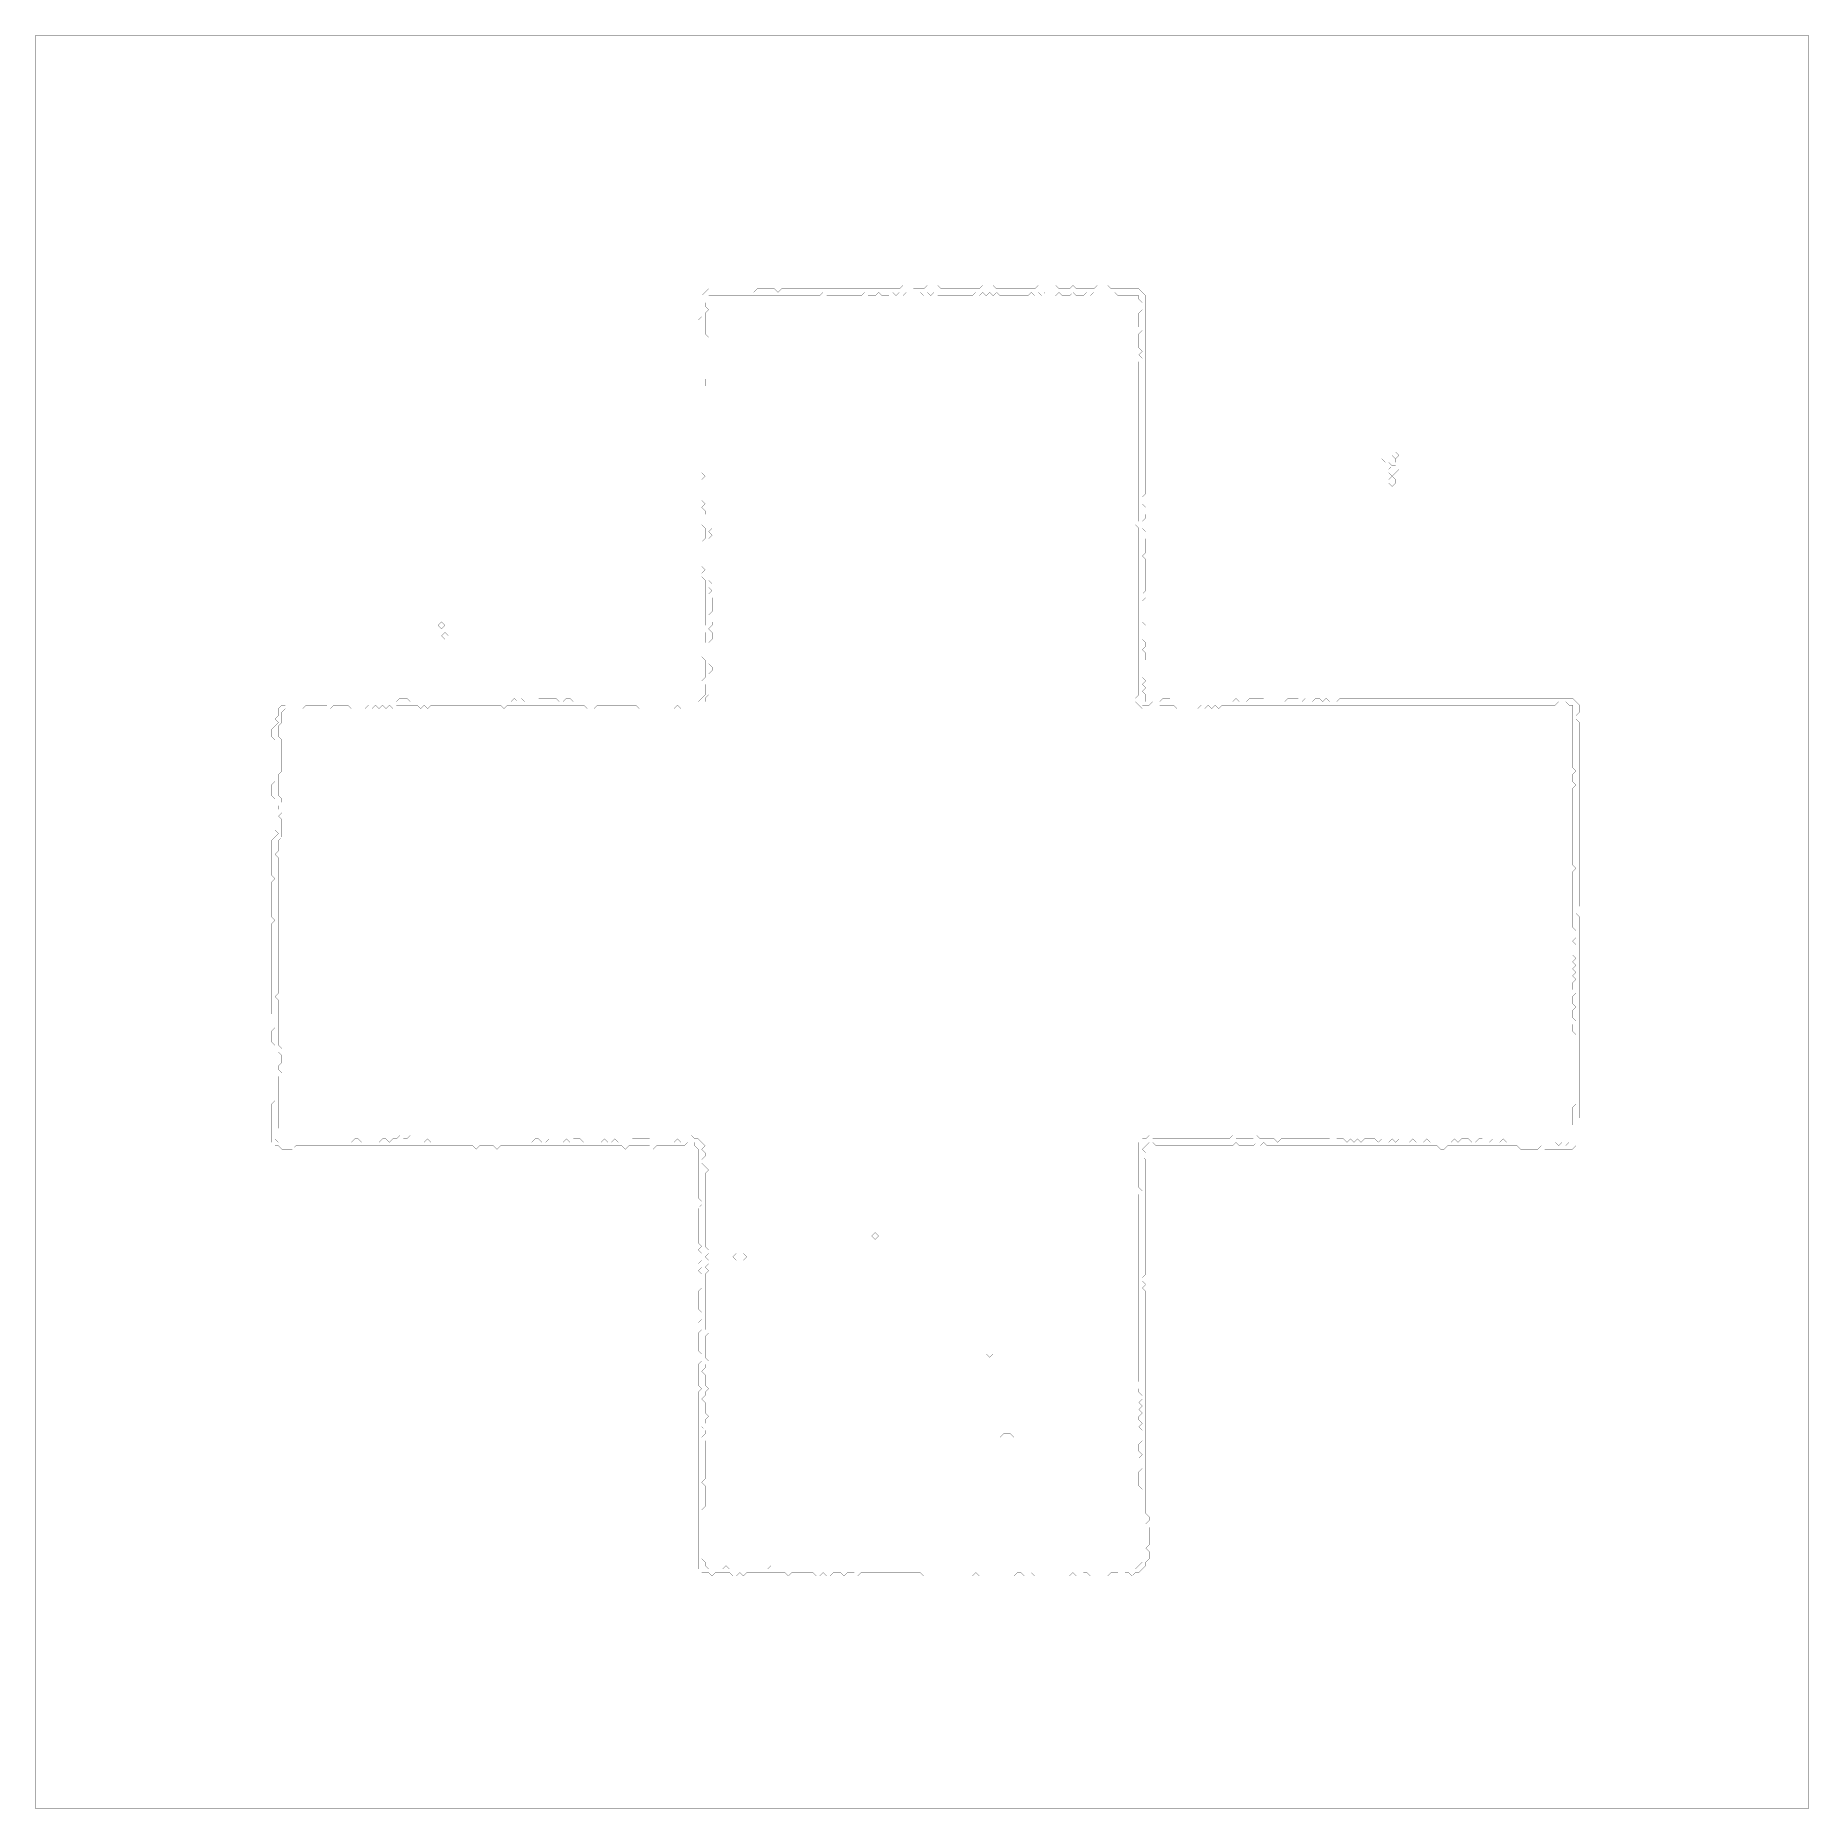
# Model space of a CAD drawing. Header units: metres. Extents: x 0 to 5066, y -5066 to 0.
import ezdxf

# ---------------------------------------------------------------- set-up
doc = ezdxf.new("R2010")
doc.units = ezdxf.units.M
doc.layers.add('conductor', color=1, linetype='Continuous')
doc.layers.add('substrate', color=5, linetype='Continuous')

msp = doc.modelspace()

# ---------------------------------------------------------------- linework, layer by layer
at = {"layer": 'conductor', "const_width": 0.5}
for points in [[(2250.5, -733.6), (2240.6, -743.6), (2230.7, -743.6), (2220.8, -743.6), (2210.8, -743.6), (2200.9, -743.6), (2191, -743.6), (2181.1, -743.6), (2171.2, -743.6), (2161.3, -743.6), (2151.4, -743.6), (2141.4, -743.6), (2131.5, -743.6), (2121.6, -743.6), (2111.7, -743.6), (2101.8, -743.6), (2091.9, -743.6), (2082, -743.6), (2072, -743.6), (2062.1, -743.6), (2052.2, -743.6), (2042.3, -743.6), (2032.4, -743.6), (2022.5, -743.6), (2012.6, -743.6), (2002.6, -743.6), (1992.7, -743.6), (1982.8, -743.6), (1972.9, -743.6), (1963, -743.6), (1953.1, -743.6), (1943.2, -743.6), (1933.2, -743.6), (1923.3, -743.6), (1923.3, -753.5), (1913.4, -763.4), (1913.4, -773.3), (1923.3, -783.2), (1913.4, -793.1), (1913.4, -803), (1913.4, -813), (1913.4, -822.9), (1913.4, -832.8), (1913.4, -842.7), (1913.4, -852.6), (1923.3, -862.5), (1923.3, -872.4), (1923.3, -882.4), (1923.3, -892.3), (1923.3, -902.2), (1923.3, -912.1), (1923.3, -922), (1923.3, -931.9), (1923.3, -941.8), (1923.3, -951.8), (1923.3, -961.7), (1923.3, -971.6), (1913.4, -981.5), (1913.4, -991.4), (1913.4, -1001.3), (1923.3, -1011.2), (1923.3, -1021.1), (1923.3, -1031.1), (1923.3, -1041), (1923.3, -1050.9), (1923.3, -1060.8), (1923.3, -1070.7), (1923.3, -1080.6), (1923.3, -1090.5), (1923.3, -1100.5), (1923.3, -1110.4), (1923.3, -1120.3), (1923.3, -1130.2), (1923.3, -1140.1), (1923.3, -1150), (1923.3, -1159.9), (1923.3, -1169.9), (1923.3, -1179.8), (1923.3, -1189.7), (1923.3, -1199.6), (1923.3, -1209.5), (1923.3, -1219.4), (1923.3, -1229.3), (1923.3, -1239.3), (1923.3, -1249.2), (1923.3, -1259.1), (1923.3, -1269), (1923.3, -1278.9), (1923.3, -1288.8), (1923.3, -1298.7), (1923.3, -1308.7), (1923.3, -1318.6), (1923.3, -1328.5), (1923.3, -1338.4), (1923.3, -1348.3), (1923.3, -1358.2), (1923.3, -1368.1), (1923.3, -1378.1), (1923.3, -1388), (1923.3, -1397.9), (1933.2, -1407.8), (1923.3, -1417.7), (1933.2, -1427.6), (1923.3, -1437.5), (1923.3, -1447.5), (1923.3, -1457.4), (1923.3, -1467.3), (1923.3, -1477.2), (1923.3, -1487.1), (1923.3, -1497), (1923.3, -1506.9), (1923.3, -1516.9), (1923.3, -1526.8), (1923.3, -1536.7), (1923.3, -1546.6), (1923.3, -1556.5), (1933.2, -1566.4), (1923.3, -1576.3), (1933.2, -1586.2), (1923.3, -1596.2), (1933.2, -1606.1), (1933.2, -1616), (1933.2, -1625.9), (1933.2, -1635.8), (1933.2, -1645.7), (1923.3, -1655.6), (1923.3, -1665.6), (1933.2, -1675.5), (1933.2, -1685.4), (1923.3, -1695.3), (1933.2, -1705.2), (1933.2, -1715.1), (1933.2, -1725), (1923.3, -1735), (1923.3, -1744.9), (1913.4, -1754.8), (1923.3, -1764.7), (1923.3, -1774.6), (1923.3, -1784.5), (1923.3, -1794.4), (1933.2, -1804.4), (1933.2, -1814.3), (1923.3, -1824.2), (1923.3, -1834.1), (1923.3, -1844), (1923.3, -1853.9), (1923.3, -1863.8), (1923.3, -1873.8), (1923.3, -1883.7), (1913.4, -1893.6), (1913.4, -1903.5), (1903.5, -1913.4), (1893.6, -1923.3), (1883.7, -1923.3), (1873.8, -1923.3), (1863.8, -1923.3), (1853.9, -1923.3), (1844, -1923.3), (1834.1, -1913.4), (1824.2, -1923.3), (1814.3, -1923.3), (1804.4, -1923.3), (1794.4, -1923.3), (1784.5, -1923.3), (1774.6, -1923.3), (1764.7, -1923.3), (1754.8, -1923.3), (1744.9, -1923.3), (1735, -1923.3), (1725, -1923.3), (1715.1, -1913.4), (1705.2, -1913.4), (1695.3, -1913.4), (1685.4, -1913.4), (1675.5, -1913.4), (1665.6, -1913.4), (1655.6, -1913.4), (1645.7, -1913.4), (1635.8, -1913.4), (1625.9, -1913.4), (1616, -1913.4), (1606.1, -1913.4), (1596.2, -1923.3), (1586.2, -1913.4), (1576.3, -1923.3), (1566.4, -1913.4), (1556.5, -1913.4), (1546.6, -1913.4), (1536.7, -1913.4), (1526.8, -1913.4), (1516.9, -1913.4), (1506.9, -1913.4), (1497, -1913.4), (1487.1, -1913.4), (1477.2, -1913.4), (1467.3, -1913.4), (1457.4, -1913.4), (1447.5, -1913.4), (1437.5, -1913.4), (1427.6, -1913.4), (1417.7, -1913.4), (1407.8, -1913.4), (1397.9, -1913.4), (1388, -1913.4), (1378.1, -1913.4), (1368.1, -1913.4), (1358.2, -1913.4), (1348.3, -1913.4), (1338.4, -1923.3), (1328.5, -1913.4), (1318.6, -1913.4), (1308.7, -1913.4), (1298.7, -1913.4), (1288.8, -1913.4), (1278.9, -1913.4), (1269, -1913.4), (1259.1, -1913.4), (1249.2, -1913.4), (1239.3, -1913.4), (1229.3, -1913.4), (1219.4, -1913.4), (1209.5, -1913.4), (1199.6, -1913.4), (1189.7, -1913.4), (1179.8, -1913.4), (1169.9, -1913.4), (1159.9, -1913.4), (1150, -1913.4), (1140.1, -1913.4), (1130.2, -1913.4), (1120.3, -1923.3), (1110.4, -1913.4), (1100.5, -1923.3), (1090.5, -1913.4), (1080.6, -1913.4), (1070.7, -1913.4), (1060.8, -1913.4), (1050.9, -1913.4), (1041, -1913.4), (1031.1, -1913.4), (1021.1, -1923.3), (1011.2, -1913.4), (1001.3, -1923.3), (991.4, -1913.4), (981.5, -1923.3), (971.6, -1913.4), (961.7, -1923.3), (951.8, -1913.4), (941.8, -1923.3), (931.9, -1923.3), (922, -1923.3), (912.1, -1923.3), (902.2, -1923.3), (892.3, -1913.4), (882.4, -1913.4), (872.4, -1913.4), (862.5, -1913.4), (852.6, -1913.4), (842.7, -1923.3), (832.8, -1913.4), (822.9, -1913.4), (813, -1913.4), (803, -1913.4), (793.1, -1913.4), (783.2, -1913.4), (773.3, -1913.4), (763.4, -1923.3), (753.5, -1923.3), (743.6, -1923.3), (733.6, -1923.3), (723.7, -1923.3), (713.8, -1923.3), (703.9, -1933.2), (703.9, -1943.2), (703.9, -1953.1), (703.9, -1963), (694, -1972.9), (694, -1982.8), (694, -1992.7), (694, -2002.6), (703.9, -2012.6), (703.9, -2022.5), (703.9, -2032.4), (703.9, -2042.3), (703.9, -2052.2), (703.9, -2062.1), (703.9, -2072), (703.9, -2082), (703.9, -2091.9), (703.9, -2101.8), (694, -2111.7), (694, -2121.6), (694, -2131.5), (694, -2141.4), (694, -2151.4), (694, -2161.3), (694, -2171.2), (703.9, -2181.1), (703.9, -2191), (694, -2200.9), (694, -2210.8), (703.9, -2220.8), (694, -2230.7), (703.9, -2240.6), (703.9, -2250.5), (703.9, -2260.4), (703.9, -2270.3), (703.9, -2280.2), (703.9, -2290.1), (694, -2300.1), (694, -2310), (694, -2319.9), (694, -2329.8), (684.1, -2339.7), (694, -2349.6), (694, -2359.5), (694, -2369.5), (694, -2379.4), (694, -2389.3), (694, -2399.2), (694, -2409.1), (694, -2419), (694, -2428.9), (694, -2438.9), (694, -2448.8), (694, -2458.7), (694, -2468.6), (694, -2478.5), (694, -2488.4), (694, -2498.3), (694, -2508.3), (694, -2518.2), (694, -2528.1), (694, -2538), (694, -2547.9), (694, -2557.8), (694, -2567.7), (694, -2577.7), (694, -2587.6), (694, -2597.5), (694, -2607.4), (694, -2617.3), (694, -2627.2), (694, -2637.1), (694, -2647.1), (694, -2657), (694, -2666.9), (694, -2676.8), (694, -2686.7), (694, -2696.6), (694, -2706.5), (694, -2716.5), (694, -2726.4), (694, -2736.3), (684.1, -2746.2), (694, -2756.1), (694, -2766), (694, -2775.9), (694, -2785.9), (694, -2795.8), (694, -2805.7), (694, -2815.6), (694, -2825.5), (694, -2835.4), (694, -2845.3), (694, -2855.2), (694, -2865.2), (694, -2875.1), (694, -2885), (703.9, -2894.9), (694, -2904.8), (703.9, -2914.7), (703.9, -2924.6), (703.9, -2934.6), (694, -2944.5), (694, -2954.4), (703.9, -2964.3), (694, -2974.2), (694, -2984.1), (694, -2994), (694, -3004), (694, -3013.9), (694, -3023.8), (694, -3033.7), (694, -3043.6), (694, -3053.5), (694, -3063.4), (694, -3073.4), (694, -3083.3), (694, -3093.2), (694, -3103.1), (694, -3113), (694, -3122.9), (684.1, -3132.8), (684.1, -3142.8), (684.1, -3152.7), (694, -3162.6), (703.9, -3162.6), (713.8, -3162.6), (723.7, -3162.6), (733.6, -3162.6), (743.6, -3162.6), (753.5, -3162.6), (763.4, -3162.6), (773.3, -3162.6), (783.2, -3162.6), (793.1, -3162.6), (803, -3162.6), (813, -3162.6), (822.9, -3162.6), (832.8, -3152.7), (842.7, -3162.6), (852.6, -3162.6), (862.5, -3162.6), (872.4, -3162.6), (882.4, -3162.6), (892.3, -3162.6), (902.2, -3162.6), (912.1, -3152.7), (922, -3152.7), (931.9, -3162.6), (941.8, -3162.6), (951.8, -3162.6), (961.7, -3162.6), (971.6, -3162.6), (981.5, -3162.6), (991.4, -3152.7), (1001.3, -3152.7), (1011.2, -3162.6), (1021.1, -3152.7), (1031.1, -3152.7), (1041, -3142.8), (1050.9, -3152.7), (1060.8, -3152.7), (1070.7, -3142.8), (1080.6, -3152.7), (1090.5, -3162.6), (1100.5, -3162.6), (1110.4, -3162.6), (1120.3, -3152.7), (1130.2, -3162.6), (1140.1, -3162.6), (1150, -3152.7), (1159.9, -3162.6), (1169.9, -3162.6), (1179.8, -3162.6), (1189.7, -3162.6), (1199.6, -3152.7), (1209.5, -3162.6), (1219.4, -3162.6), (1229.3, -3162.6), (1239.3, -3162.6), (1249.2, -3162.6), (1259.1, -3162.6), (1269, -3162.6), (1278.9, -3162.6), (1288.8, -3162.6), (1298.7, -3162.6), (1308.7, -3162.6), (1318.6, -3162.6), (1328.5, -3162.6), (1338.4, -3162.6), (1348.3, -3162.6), (1358.2, -3162.6), (1368.1, -3162.6), (1378.1, -3162.6), (1388, -3162.6), (1397.9, -3162.6), (1407.8, -3162.6), (1417.7, -3162.6), (1427.6, -3152.7), (1437.5, -3152.7), (1447.5, -3162.6), (1457.4, -3162.6), (1467.3, -3152.7), (1477.2, -3162.6), (1487.1, -3162.6), (1497, -3162.6), (1506.9, -3162.6), (1516.9, -3152.7), (1526.8, -3162.6), (1536.7, -3152.7), (1546.6, -3152.7), (1556.5, -3152.7), (1566.4, -3162.6), (1576.3, -3162.6), (1586.2, -3162.6), (1596.2, -3162.6), (1606.1, -3162.6), (1616, -3162.6), (1625.9, -3152.7), (1635.8, -3162.6), (1645.7, -3162.6), (1655.6, -3152.7), (1665.6, -3162.6), (1675.5, -3162.6), (1685.4, -3162.6), (1695.3, -3162.6), (1705.2, -3152.7), (1715.1, -3152.7), (1725, -3152.7), (1735, -3152.7), (1744.9, -3152.7), (1754.8, -3152.7), (1764.7, -3162.6), (1774.6, -3162.6), (1784.5, -3162.6), (1794.4, -3162.6), (1804.4, -3162.6), (1814.3, -3162.6), (1824.2, -3162.6), (1834.1, -3152.7), (1844, -3162.6), (1853.9, -3152.7), (1863.8, -3142.8), (1873.8, -3142.8), (1883.7, -3152.7), (1893.6, -3152.7), (1903.5, -3162.6), (1913.4, -3172.5), (1903.5, -3182.4), (1913.4, -3192.3), (1913.4, -3202.2), (1903.5, -3212.2), (1903.5, -3222.1), (1913.4, -3232), (1923.3, -3241.9), (1913.4, -3251.8), (1913.4, -3261.7), (1913.4, -3271.6), (1913.4, -3281.6), (1913.4, -3291.5), (1913.4, -3301.4), (1913.4, -3311.3), (1913.4, -3321.2), (1913.4, -3331.1), (1913.4, -3341), (1913.4, -3351), (1913.4, -3360.9), (1913.4, -3370.8), (1913.4, -3380.7), (1913.4, -3390.6), (1913.4, -3400.5), (1913.4, -3410.4), (1913.4, -3420.4), (1913.4, -3430.3), (1913.4, -3440.2), (1913.4, -3450.1), (1913.4, -3460), (1923.3, -3469.9), (1923.3, -3479.8), (1913.4, -3489.8), (1923.3, -3499.7), (1923.3, -3509.6), (1913.4, -3519.5), (1923.3, -3529.4), (1913.4, -3539.3), (1913.4, -3549.2), (1913.4, -3559.1), (1913.4, -3569.1), (1913.4, -3579), (1913.4, -3588.9), (1913.4, -3598.8), (1913.4, -3608.7), (1913.4, -3618.6), (1913.4, -3628.5), (1913.4, -3638.5), (1913.4, -3648.4), (1913.4, -3658.3), (1913.4, -3668.2), (1913.4, -3678.1), (1913.4, -3688), (1913.4, -3697.9), (1923.3, -3707.9), (1913.4, -3717.8), (1913.4, -3727.7), (1913.4, -3737.6), (1913.4, -3747.5), (1913.4, -3757.4), (1913.4, -3767.3), (1913.4, -3777.3), (1923.3, -3787.2), (1913.4, -3797.1), (1913.4, -3807), (1903.5, -3816.9), (1913.4, -3826.8), (1913.4, -3836.7), (1913.4, -3846.7), (1913.4, -3856.6), (1923.3, -3866.5), (1913.4, -3876.4), (1913.4, -3886.3), (1903.5, -3896.2), (1913.4, -3906.1), (1913.4, -3916.1), (1913.4, -3926), (1913.4, -3935.9), (1923.3, -3945.8), (1913.4, -3955.7), (1913.4, -3965.6), (1903.5, -3975.5), (1913.4, -3985.5), (1913.4, -3995.4), (1903.5, -4005.3), (1913.4, -4015.2), (1913.4, -4025.1), (1913.4, -4035), (1913.4, -4044.9), (1913.4, -4054.9), (1913.4, -4064.8), (1913.4, -4074.7), (1913.4, -4084.6), (1913.4, -4094.5), (1913.4, -4104.4), (1913.4, -4114.3), (1913.4, -4124.2), (1903.5, -4134.2), (1913.4, -4144.1), (1913.4, -4154), (1913.4, -4163.9), (1913.4, -4173.8), (1913.4, -4183.7), (1913.4, -4193.6), (1913.4, -4203.6), (1903.5, -4213.5), (1903.5, -4223.4), (1903.5, -4233.3), (1903.5, -4243.2), (1903.5, -4253.1), (1903.5, -4263), (1903.5, -4273), (1903.5, -4282.9), (1903.5, -4292.8), (1903.5, -4302.7), (1903.5, -4312.6), (1903.5, -4322.5), (1903.5, -4332.4), (1903.5, -4342.4), (1903.5, -4352.3), (1913.4, -4362.2), (1913.4, -4372.1), (1923.3, -4382), (1933.2, -4382), (1943.2, -4382), (1953.1, -4382), (1963, -4382), (1972.9, -4372.1), (1982.8, -4382), (1992.7, -4382), (2002.6, -4382), (2012.6, -4382), (2022.5, -4382), (2032.4, -4382), (2042.3, -4382), (2052.2, -4382), (2062.1, -4382), (2072, -4382), (2082, -4382), (2091.9, -4382), (2101.8, -4372.1), (2111.7, -4382), (2121.6, -4382), (2131.5, -4382), (2141.4, -4382), (2151.4, -4382), (2161.3, -4382), (2171.2, -4382), (2181.1, -4382), (2191, -4382), (2200.9, -4382), (2210.8, -4382), (2220.8, -4382), (2230.7, -4382), (2240.6, -4382), (2250.5, -4382), (2260.4, -4382), (2270.3, -4382), (2280.2, -4382), (2290.1, -4382), (2300.1, -4382), (2310, -4382), (2319.9, -4382), (2329.8, -4382), (2339.7, -4382), (2349.6, -4382), (2359.5, -4382), (2369.5, -4382), (2379.4, -4382), (2389.3, -4382), (2399.2, -4382), (2409.1, -4382), (2419, -4382), (2428.9, -4382), (2438.9, -4382), (2448.8, -4382), (2458.7, -4382), (2468.6, -4382), (2478.5, -4382), (2488.4, -4382), (2498.3, -4382), (2508.3, -4382), (2518.2, -4382), (2528.1, -4382), (2538, -4382), (2547.9, -4382), (2557.8, -4382), (2567.7, -4382), (2577.7, -4382), (2587.6, -4382), (2597.5, -4382), (2607.4, -4382), (2617.3, -4382), (2627.2, -4382), (2637.1, -4382), (2647.1, -4382), (2657, -4382), (2666.9, -4382), (2676.8, -4382), (2686.7, -4382), (2696.6, -4382), (2706.5, -4382), (2716.5, -4382), (2726.4, -4382), (2736.3, -4382), (2746.2, -4382), (2756.1, -4382), (2766, -4382), (2775.9, -4382), (2785.9, -4382), (2795.8, -4382), (2805.7, -4382), (2815.6, -4382), (2825.5, -4382), (2835.4, -4382), (2845.3, -4382), (2855.2, -4382), (2865.2, -4382), (2875.1, -4382), (2885, -4382), (2894.9, -4382), (2904.8, -4382), (2914.7, -4382), (2924.6, -4382), (2934.6, -4382), (2944.5, -4382), (2954.4, -4382), (2964.3, -4382), (2974.2, -4382), (2984.1, -4382), (2994, -4382), (3004, -4382), (3013.9, -4382), (3023.8, -4382), (3033.7, -4382), (3043.6, -4382), (3053.5, -4382), (3063.4, -4382), (3073.4, -4382), (3083.3, -4382), (3093.2, -4382), (3103.1, -4382), (3113, -4382), (3122.9, -4382), (3132.8, -4382), (3142.8, -4382), (3152.7, -4372.1), (3162.6, -4362.2), (3162.6, -4352.3), (3162.6, -4342.4), (3162.6, -4332.4), (3162.6, -4322.5), (3162.6, -4312.6), (3162.6, -4302.7), (3162.6, -4292.8), (3162.6, -4282.9), (3162.6, -4273), (3162.6, -4263), (3162.6, -4253.1), (3162.6, -4243.2), (3162.6, -4233.3), (3162.6, -4223.4), (3162.6, -4213.5), (3162.6, -4203.6), (3162.6, -4193.6), (3162.6, -4183.7), (3162.6, -4173.8), (3162.6, -4163.9), (3162.6, -4154), (3152.7, -4144.1), (3152.7, -4134.2), (3152.7, -4124.2), (3152.7, -4114.3), (3152.7, -4104.4), (3162.6, -4094.5), (3162.6, -4084.6), (3162.6, -4074.7), (3152.7, -4064.8), (3162.6, -4054.9), (3152.7, -4044.9), (3152.7, -4035), (3152.7, -4025.1), (3162.6, -4015.2), (3162.6, -4005.3), (3162.6, -3995.4), (3162.6, -3985.5), (3152.7, -3975.5), (3162.6, -3965.6), (3152.7, -3955.7), (3152.7, -3945.8), (3162.6, -3935.9), (3152.7, -3926), (3162.6, -3916.1), (3152.7, -3906.1), (3162.6, -3896.2), (3162.6, -3886.3), (3152.7, -3876.4), (3152.7, -3866.5), (3162.6, -3856.6), (3152.7, -3846.7), (3152.7, -3836.7), (3152.7, -3826.8), (3152.7, -3816.9), (3152.7, -3807), (3152.7, -3797.1), (3152.7, -3787.2), (3152.7, -3777.3), (3152.7, -3767.3), (3152.7, -3757.4), (3152.7, -3747.5), (3152.7, -3737.6), (3152.7, -3727.7), (3152.7, -3717.8), (3152.7, -3707.9), (3152.7, -3697.9), (3152.7, -3688), (3152.7, -3678.1), (3152.7, -3668.2), (3152.7, -3658.3), (3152.7, -3648.4), (3152.7, -3638.5), (3152.7, -3628.5), (3152.7, -3618.6), (3152.7, -3608.7), (3152.7, -3598.8), (3152.7, -3588.9), (3152.7, -3579), (3152.7, -3569.1), (3152.7, -3559.1), (3152.7, -3549.2), (3152.7, -3539.3), (3152.7, -3529.4), (3152.7, -3519.5), (3152.7, -3509.6), (3152.7, -3499.7), (3152.7, -3489.8), (3152.7, -3479.8), (3152.7, -3469.9), (3152.7, -3460), (3152.7, -3450.1), (3152.7, -3440.2), (3152.7, -3430.3), (3152.7, -3420.4), (3152.7, -3410.4), (3152.7, -3400.5), (3152.7, -3390.6), (3152.7, -3380.7), (3152.7, -3370.8), (3152.7, -3360.9), (3152.7, -3351), (3152.7, -3341), (3152.7, -3331.1), (3152.7, -3321.2), (3152.7, -3311.3), (3162.6, -3301.4), (3152.7, -3291.5), (3152.7, -3281.6), (3152.7, -3271.6), (3152.7, -3261.7), (3152.7, -3251.8), (3152.7, -3241.9), (3152.7, -3232), (3152.7, -3222.1), (3152.7, -3212.2), (3152.7, -3202.2), (3152.7, -3192.3), (3152.7, -3182.4), (3152.7, -3172.5), (3152.7, -3162.6), (3162.6, -3152.7), (3172.5, -3152.7), (3182.4, -3142.8), (3192.3, -3152.7), (3202.2, -3152.7), (3212.2, -3152.7), (3222.1, -3152.7), (3232, -3152.7), (3241.9, -3152.7), (3251.8, -3152.7), (3261.7, -3152.7), (3271.6, -3152.7), (3281.6, -3152.7), (3291.5, -3152.7), (3301.4, -3152.7), (3311.3, -3152.7), (3321.2, -3152.7), (3331.1, -3152.7), (3341, -3152.7), (3351, -3152.7), (3360.9, -3152.7), (3370.8, -3152.7), (3380.7, -3152.7), (3390.6, -3152.7), (3400.5, -3152.7), (3410.4, -3152.7), (3420.4, -3142.8), (3430.3, -3152.7), (3440.2, -3152.7), (3450.1, -3152.7), (3460, -3152.7), (3469.9, -3152.7), (3479.8, -3152.7), (3489.8, -3142.8), (3499.7, -3152.7), (3509.6, -3152.7), (3519.5, -3152.7), (3529.4, -3152.7), (3539.3, -3152.7), (3549.2, -3162.6), (3559.1, -3152.7), (3569.1, -3152.7), (3579, -3152.7), (3588.9, -3152.7), (3598.8, -3152.7), (3608.7, -3152.7), (3618.6, -3152.7), (3628.5, -3152.7), (3638.5, -3152.7), (3648.4, -3152.7), (3658.3, -3152.7), (3668.2, -3152.7), (3678.1, -3152.7), (3688, -3152.7), (3697.9, -3152.7), (3707.9, -3162.6), (3717.8, -3152.7), (3727.7, -3152.7), (3737.6, -3152.7), (3747.5, -3162.6), (3757.4, -3152.7), (3767.3, -3162.6), (3777.3, -3152.7), (3787.2, -3162.6), (3797.1, -3152.7), (3807, -3152.7), (3816.9, -3152.7), (3826.8, -3152.7), (3836.7, -3162.6), (3846.7, -3152.7), (3856.6, -3162.6), (3866.5, -3162.6), (3876.4, -3152.7), (3886.3, -3162.6), (3896.2, -3152.7), (3906.1, -3162.6), (3916.1, -3152.7), (3926, -3162.6), (3935.9, -3152.7), (3945.8, -3162.6), (3955.7, -3162.6), (3965.6, -3162.6), (3975.5, -3152.7), (3985.5, -3162.6), (3995.4, -3162.6), (4005.3, -3162.6), (4015.2, -3162.6), (4025.1, -3162.6), (4035, -3162.6), (4044.9, -3162.6), (4054.9, -3152.7), (4064.8, -3162.6), (4074.7, -3152.7), (4084.6, -3152.7), (4094.5, -3152.7), (4104.4, -3162.6), (4114.3, -3162.6), (4124.2, -3152.7), (4134.2, -3152.7), (4144.1, -3162.6), (4154, -3162.6), (4163.9, -3152.7), (4173.8, -3162.6), (4183.7, -3162.6), (4193.6, -3152.7), (4203.6, -3162.6), (4213.5, -3162.6), (4223.4, -3162.6), (4233.3, -3162.6), (4243.2, -3162.6), (4253.1, -3162.6), (4263, -3162.6), (4273, -3162.6), (4282.9, -3162.6), (4292.8, -3162.6), (4302.7, -3162.6), (4312.6, -3162.6), (4322.5, -3162.6), (4332.4, -3162.6), (4342.4, -3162.6), (4352.3, -3172.5), (4362.2, -3162.6), (4372.1, -3172.5), (4382, -3162.6), (4382, -3152.7), (4382, -3142.8), (4382, -3132.8), (4382, -3122.9), (4391.9, -3113), (4391.9, -3103.1), (4391.9, -3093.2), (4391.9, -3083.3), (4391.9, -3073.4), (4391.9, -3063.4), (4401.8, -3053.5), (4401.8, -3043.6), (4401.8, -3033.7), (4401.8, -3023.8), (4401.8, -3013.9), (4401.8, -3004), (4401.8, -2994), (4401.8, -2984.1), (4401.8, -2974.2), (4401.8, -2964.3), (4401.8, -2954.4), (4401.8, -2944.5), (4401.8, -2934.6), (4401.8, -2924.6), (4401.8, -2914.7), (4401.8, -2904.8), (4401.8, -2894.9), (4401.8, -2885), (4401.8, -2875.1), (4401.8, -2865.2), (4401.8, -2855.2), (4391.9, -2845.3), (4391.9, -2835.4), (4391.9, -2825.5), (4401.8, -2815.6), (4391.9, -2805.7), (4391.9, -2795.8), (4391.9, -2785.9), (4401.8, -2775.9), (4391.9, -2766), (4391.9, -2756.1), (4391.9, -2746.2), (4401.8, -2736.3), (4391.9, -2726.4), (4391.9, -2716.5), (4391.9, -2706.5), (4401.8, -2696.6), (4391.9, -2686.7), (4401.8, -2676.8), (4391.9, -2666.9), (4401.8, -2657), (4391.9, -2647.1), (4401.8, -2637.1), (4391.9, -2627.2), (4401.8, -2617.3), (4391.9, -2607.4), (4401.8, -2597.5), (4391.9, -2587.6), (4401.8, -2577.7), (4401.8, -2567.7), (4401.8, -2557.8), (4391.9, -2547.9), (4391.9, -2538), (4391.9, -2528.1), (4391.9, -2518.2), (4391.9, -2508.3), (4391.9, -2498.3), (4391.9, -2488.4), (4391.9, -2478.5), (4391.9, -2468.6), (4391.9, -2458.7), (4391.9, -2448.8), (4391.9, -2438.9), (4391.9, -2428.9), (4391.9, -2419), (4391.9, -2409.1), (4391.9, -2399.2), (4391.9, -2389.3), (4401.8, -2379.4), (4391.9, -2369.5), (4391.9, -2359.5), (4391.9, -2349.6), (4391.9, -2339.7), (4391.9, -2329.8), (4391.9, -2319.9), (4391.9, -2310), (4391.9, -2300.1), (4391.9, -2290.1), (4391.9, -2280.2), (4391.9, -2270.3), (4391.9, -2260.4), (4391.9, -2250.5), (4391.9, -2240.6), (4391.9, -2230.7), (4391.9, -2220.8), (4391.9, -2210.8), (4391.9, -2200.9), (4391.9, -2191), (4391.9, -2181.1), (4391.9, -2171.2), (4391.9, -2161.3), (4391.9, -2151.4), (4401.8, -2141.4), (4391.9, -2131.5), (4391.9, -2121.6), (4391.9, -2111.7), (4401.8, -2101.8), (4391.9, -2091.9), (4391.9, -2082), (4391.9, -2072), (4391.9, -2062.1), (4391.9, -2052.2), (4391.9, -2042.3), (4391.9, -2032.4), (4391.9, -2022.5), (4391.9, -2012.6), (4391.9, -2002.6), (4391.9, -1992.7), (4391.9, -1982.8), (4391.9, -1972.9), (4391.9, -1963), (4391.9, -1953.1), (4391.9, -1943.2), (4391.9, -1933.2), (4391.9, -1923.3), (4391.9, -1913.4), (4382, -1913.4), (4372.1, -1903.5), (4362.2, -1903.5), (4352.3, -1903.5), (4342.4, -1913.4), (4332.4, -1913.4), (4322.5, -1913.4), (4312.6, -1913.4), (4302.7, -1913.4), (4292.8, -1913.4), (4282.9, -1913.4), (4273, -1913.4), (4263, -1913.4), (4253.1, -1913.4), (4243.2, -1913.4), (4233.3, -1913.4), (4223.4, -1913.4), (4213.5, -1913.4), (4203.6, -1913.4), (4193.6, -1913.4), (4183.7, -1913.4), (4173.8, -1913.4), (4163.9, -1913.4), (4154, -1913.4), (4144.1, -1913.4), (4134.2, -1913.4), (4124.2, -1913.4), (4114.3, -1913.4), (4104.4, -1913.4), (4094.5, -1913.4), (4084.6, -1913.4), (4074.7, -1913.4), (4064.8, -1913.4), (4054.9, -1913.4), (4044.9, -1913.4), (4035, -1913.4), (4025.1, -1913.4), (4015.2, -1913.4), (4005.3, -1913.4), (3995.4, -1913.4), (3985.5, -1913.4), (3975.5, -1913.4), (3965.6, -1913.4), (3955.7, -1913.4), (3945.8, -1913.4), (3935.9, -1913.4), (3926, -1913.4), (3916.1, -1913.4), (3906.1, -1913.4), (3896.2, -1913.4), (3886.3, -1913.4), (3876.4, -1913.4), (3866.5, -1913.4), (3856.6, -1913.4), (3846.7, -1913.4), (3836.7, -1913.4), (3826.8, -1913.4), (3816.9, -1913.4), (3807, -1913.4), (3797.1, -1913.4), (3787.2, -1913.4), (3777.3, -1913.4), (3767.3, -1913.4), (3757.4, -1913.4), (3747.5, -1913.4), (3737.6, -1913.4), (3727.7, -1913.4), (3717.8, -1913.4), (3707.9, -1913.4), (3697.9, -1913.4), (3688, -1913.4), (3678.1, -1913.4), (3668.2, -1913.4), (3658.3, -1913.4), (3648.4, -1913.4), (3638.5, -1913.4), (3628.5, -1913.4), (3618.6, -1913.4), (3608.7, -1913.4), (3598.8, -1913.4), (3588.9, -1913.4), (3579, -1913.4), (3569.1, -1913.4), (3559.1, -1913.4), (3549.2, -1913.4), (3539.3, -1913.4), (3529.4, -1913.4), (3519.5, -1913.4), (3509.6, -1913.4), (3499.7, -1913.4), (3489.8, -1913.4), (3479.8, -1913.4), (3469.9, -1913.4), (3460, -1913.4), (3450.1, -1913.4), (3440.2, -1913.4), (3430.3, -1913.4), (3420.4, -1913.4), (3410.4, -1913.4), (3400.5, -1913.4), (3390.6, -1913.4), (3380.7, -1923.3), (3370.8, -1913.4), (3360.9, -1923.3), (3351, -1913.4), (3341, -1923.3), (3331.1, -1913.4), (3321.2, -1923.3), (3311.3, -1913.4), (3301.4, -1923.3), (3291.5, -1923.3), (3281.6, -1923.3), (3271.6, -1923.3), (3261.7, -1923.3), (3251.8, -1913.4), (3241.9, -1913.4), (3232, -1913.4), (3222.1, -1913.4), (3212.2, -1913.4), (3202.2, -1923.3), (3192.3, -1923.3), (3182.4, -1923.3), (3172.5, -1923.3), (3162.6, -1923.3), (3152.7, -1913.4), (3142.8, -1903.5), (3142.8, -1893.6), (3152.7, -1883.7), (3152.7, -1873.8), (3152.7, -1863.8), (3152.7, -1853.9), (3152.7, -1844), (3152.7, -1834.1), (3152.7, -1824.2), (3152.7, -1814.3), (3152.7, -1804.4), (3152.7, -1794.4), (3152.7, -1784.5), (3152.7, -1774.6), (3152.7, -1764.7), (3152.7, -1754.8), (3152.7, -1744.9), (3152.7, -1735), (3152.7, -1725), (3152.7, -1715.1), (3152.7, -1705.2), (3152.7, -1695.3), (3152.7, -1685.4), (3152.7, -1675.5), (3152.7, -1665.6), (3152.7, -1655.6), (3152.7, -1645.7), (3152.7, -1635.8), (3152.7, -1625.9), (3152.7, -1616), (3152.7, -1606.1), (3152.7, -1596.2), (3152.7, -1586.2), (3152.7, -1576.3), (3152.7, -1566.4), (3152.7, -1556.5), (3152.7, -1546.6), (3152.7, -1536.7), (3152.7, -1526.8), (3152.7, -1516.9), (3152.7, -1506.9), (3152.7, -1497), (3152.7, -1487.1), (3152.7, -1477.2), (3152.7, -1467.3), (3152.7, -1457.4), (3152.7, -1447.5), (3152.7, -1437.5), (3152.7, -1427.6), (3152.7, -1417.7), (3152.7, -1407.8), (3142.8, -1397.9), (3152.7, -1388), (3152.7, -1378.1), (3152.7, -1368.1), (3152.7, -1358.2), (3152.7, -1348.3), (3152.7, -1338.4), (3152.7, -1328.5), (3152.7, -1318.6), (3152.7, -1308.7), (3152.7, -1298.7), (3152.7, -1288.8), (3152.7, -1278.9), (3152.7, -1269), (3152.7, -1259.1), (3152.7, -1249.2), (3152.7, -1239.3), (3152.7, -1229.3), (3152.7, -1219.4), (3152.7, -1209.5), (3152.7, -1199.6), (3152.7, -1189.7), (3152.7, -1179.8), (3152.7, -1169.9), (3152.7, -1159.9), (3152.7, -1150), (3152.7, -1140.1), (3152.7, -1130.2), (3152.7, -1120.3), (3152.7, -1110.4), (3152.7, -1100.5), (3152.7, -1090.5), (3152.7, -1080.6), (3152.7, -1070.7), (3152.7, -1060.8), (3152.7, -1050.9), (3152.7, -1041), (3152.7, -1031.1), (3152.7, -1021.1), (3152.7, -1011.2), (3152.7, -1001.3), (3152.7, -991.4), (3152.7, -981.5), (3152.7, -971.6), (3152.7, -961.7), (3152.7, -951.8), (3152.7, -941.8), (3152.7, -931.9), (3162.6, -922), (3152.7, -912.1), (3162.6, -902.2), (3152.7, -892.3), (3152.7, -882.4), (3152.7, -872.4), (3152.7, -862.5), (3152.7, -852.6), (3162.6, -842.7), (3152.7, -832.8), (3152.7, -822.9), (3152.7, -813), (3152.7, -803), (3152.7, -793.1), (3162.6, -783.2), (3162.6, -773.3), (3162.6, -763.4), (3152.7, -753.5), (3152.7, -743.6), (3142.8, -743.6), (3132.8, -743.6), (3122.9, -743.6), (3113, -743.6), (3103.1, -743.6), (3093.2, -743.6), (3083.3, -733.6), (3073.4, -733.6), (3063.4, -733.6), (3053.5, -733.6), (3043.6, -733.6), (3033.7, -733.6), (3023.8, -733.6), (3013.9, -743.6), (3004, -733.6), (2994, -743.6), (2984.1, -743.6), (2974.2, -743.6), (2964.3, -733.6), (2954.4, -743.6), (2944.5, -743.6), (2934.6, -743.6), (2924.6, -733.6), (2914.7, -743.6), (2904.8, -733.6), (2894.9, -733.6), (2885, -733.6), (2875.1, -743.6), (2865.2, -733.6), (2855.2, -743.6), (2845.3, -733.6), (2835.4, -743.6), (2825.5, -743.6), (2815.6, -743.6), (2805.7, -743.6), (2795.8, -743.6), (2785.9, -743.6), (2775.9, -743.6), (2766, -743.6), (2756.1, -743.6), (2746.2, -733.6), (2736.3, -743.6), (2726.4, -733.6), (2716.5, -743.6), (2706.5, -733.6), (2696.6, -743.6), (2686.7, -733.6), (2676.8, -743.6), (2666.9, -743.6), (2657, -743.6), (2647.1, -743.6), (2637.1, -743.6), (2627.2, -743.6), (2617.3, -743.6), (2607.4, -743.6), (2597.5, -743.6), (2587.6, -743.6), (2577.7, -743.6), (2567.7, -733.6), (2557.8, -743.6), (2547.9, -733.6), (2538, -743.6), (2528.1, -733.6), (2518.2, -733.6), (2508.3, -733.6), (2498.3, -733.6), (2488.4, -733.6), (2478.5, -743.6), (2468.6, -733.6), (2458.7, -743.6), (2448.8, -733.6), (2438.9, -743.6), (2428.9, -743.6), (2419, -743.6), (2409.1, -733.6), (2399.2, -743.6), (2389.3, -743.6), (2379.4, -743.6), (2369.5, -733.6), (2359.5, -743.6), (2349.6, -743.6), (2339.7, -743.6), (2329.8, -743.6), (2319.9, -743.6), (2310, -743.6), (2300.1, -743.6), (2290.1, -743.6), (2280.2, -743.6), (2270.3, -743.6), (2260.4, -743.6)], [(2389.3, -3430.3), (2399.2, -3420.4), (2409.1, -3430.3), (2399.2, -3440.2)], [(1992.7, -3489.8), (2002.6, -3479.8), (2012.6, -3479.8), (2022.5, -3479.8), (2032.4, -3489.8), (2022.5, -3499.7), (2012.6, -3499.7), (2002.6, -3499.7)], [(2716.5, -3767.3), (2726.4, -3757.4), (2736.3, -3767.3), (2726.4, -3777.3)], [(2756.1, -4005.3), (2766, -3995.4), (2775.9, -3995.4), (2785.9, -3995.4), (2795.8, -4005.3), (2785.9, -4015.2), (2775.9, -4015.2), (2766, -4015.2)]]:
    msp.add_lwpolyline(points, close=True, dxfattribs=at)
at = {"layer": 'substrate', "const_width": 0.5}
for points in [[(0, 0), (0, -9.9), (0, -19.8), (0, -29.7), (0, -39.7), (0, -49.6), (0, -59.5), (0, -69.4), (0, -79.3), (0, -89.2), (0, -99.1), (0, -109.1), (0, -119), (0, -128.9), (0, -138.8), (0, -148.7), (0, -158.6), (0, -168.5), (0, -178.5), (0, -188.4), (0, -198.3), (0, -208.2), (0, -218.1), (0, -228), (0, -237.9), (0, -247.9), (0, -257.8), (0, -267.7), (0, -277.6), (0, -287.5), (0, -297.4), (0, -307.3), (0, -317.2), (0, -327.2), (0, -337.1), (0, -347), (0, -356.9), (0, -366.8), (0, -376.7), (0, -386.6), (0, -396.6), (0, -406.5), (0, -416.4), (0, -426.3), (0, -436.2), (0, -446.1), (0, -456), (0, -466), (0, -475.9), (0, -485.8), (0, -495.7), (0, -505.6), (0, -515.5), (0, -525.4), (0, -535.4), (0, -545.3), (0, -555.2), (0, -565.1), (0, -575), (0, -584.9), (0, -594.8), (0, -604.8), (0, -614.7), (0, -624.6), (0, -634.5), (0, -644.4), (0, -654.3), (0, -664.2), (0, -674.2), (0, -684.1), (0, -694), (0, -703.9), (0, -713.8), (0, -723.7), (0, -733.6), (0, -743.6), (0, -753.5), (0, -763.4), (0, -773.3), (0, -783.2), (0, -793.1), (0, -803), (0, -813), (0, -822.9), (0, -832.8), (0, -842.7), (0, -852.6), (0, -862.5), (0, -872.4), (0, -882.4), (0, -892.3), (0, -902.2), (0, -912.1), (0, -922), (0, -931.9), (0, -941.8), (0, -951.8), (0, -961.7), (0, -971.6), (0, -981.5), (0, -991.4), (0, -1001.3), (0, -1011.2), (0, -1021.1), (0, -1031.1), (0, -1041), (0, -1050.9), (0, -1060.8), (0, -1070.7), (0, -1080.6), (0, -1090.5), (0, -1100.5), (0, -1110.4), (0, -1120.3), (0, -1130.2), (0, -1140.1), (0, -1150), (0, -1159.9), (0, -1169.9), (0, -1179.8), (0, -1189.7), (0, -1199.6), (0, -1209.5), (0, -1219.4), (0, -1229.3), (0, -1239.3), (0, -1249.2), (0, -1259.1), (0, -1269), (0, -1278.9), (0, -1288.8), (0, -1298.7), (0, -1308.7), (0, -1318.6), (0, -1328.5), (0, -1338.4), (0, -1348.3), (0, -1358.2), (0, -1368.1), (0, -1378.1), (0, -1388), (0, -1397.9), (0, -1407.8), (0, -1417.7), (0, -1427.6), (0, -1437.5), (0, -1447.5), (0, -1457.4), (0, -1467.3), (0, -1477.2), (0, -1487.1), (0, -1497), (0, -1506.9), (0, -1516.9), (0, -1526.8), (0, -1536.7), (0, -1546.6), (0, -1556.5), (0, -1566.4), (0, -1576.3), (0, -1586.2), (0, -1596.2), (0, -1606.1), (0, -1616), (0, -1625.9), (0, -1635.8), (0, -1645.7), (0, -1655.6), (0, -1665.6), (0, -1675.5), (0, -1685.4), (0, -1695.3), (0, -1705.2), (0, -1715.1), (0, -1725), (0, -1735), (0, -1744.9), (0, -1754.8), (0, -1764.7), (0, -1774.6), (0, -1784.5), (0, -1794.4), (0, -1804.4), (0, -1814.3), (0, -1824.2), (0, -1834.1), (0, -1844), (0, -1853.9), (0, -1863.8), (0, -1873.8), (0, -1883.7), (0, -1893.6), (0, -1903.5), (0, -1913.4), (0, -1923.3), (0, -1933.2), (0, -1943.2), (0, -1953.1), (0, -1963), (0, -1972.9), (0, -1982.8), (0, -1992.7), (0, -2002.6), (0, -2012.6), (0, -2022.5), (0, -2032.4), (0, -2042.3), (0, -2052.2), (0, -2062.1), (0, -2072), (0, -2082), (0, -2091.9), (0, -2101.8), (0, -2111.7), (0, -2121.6), (0, -2131.5), (0, -2141.4), (0, -2151.4), (0, -2161.3), (0, -2171.2), (0, -2181.1), (0, -2191), (0, -2200.9), (0, -2210.8), (0, -2220.8), (0, -2230.7), (0, -2240.6), (0, -2250.5), (0, -2260.4), (0, -2270.3), (0, -2280.2), (0, -2290.1), (0, -2300.1), (0, -2310), (0, -2319.9), (0, -2329.8), (0, -2339.7), (0, -2349.6), (0, -2359.5), (0, -2369.5), (0, -2379.4), (0, -2389.3), (0, -2399.2), (0, -2409.1), (0, -2419), (0, -2428.9), (0, -2438.9), (0, -2448.8), (0, -2458.7), (0, -2468.6), (0, -2478.5), (0, -2488.4), (0, -2498.3), (0, -2508.3), (0, -2518.2), (0, -2528.1), (0, -2538), (0, -2547.9), (0, -2557.8), (0, -2567.7), (0, -2577.7), (0, -2587.6), (0, -2597.5), (0, -2607.4), (0, -2617.3), (0, -2627.2), (0, -2637.1), (0, -2647.1), (0, -2657), (0, -2666.9), (0, -2676.8), (0, -2686.7), (0, -2696.6), (0, -2706.5), (0, -2716.5), (0, -2726.4), (0, -2736.3), (0, -2746.2), (0, -2756.1), (0, -2766), (0, -2775.9), (0, -2785.9), (0, -2795.8), (0, -2805.7), (0, -2815.6), (0, -2825.5), (0, -2835.4), (0, -2845.3), (0, -2855.2), (0, -2865.2), (0, -2875.1), (0, -2885), (0, -2894.9), (0, -2904.8), (0, -2914.7), (0, -2924.6), (0, -2934.6), (0, -2944.5), (0, -2954.4), (0, -2964.3), (0, -2974.2), (0, -2984.1), (0, -2994), (0, -3004), (0, -3013.9), (0, -3023.8), (0, -3033.7), (0, -3043.6), (0, -3053.5), (0, -3063.4), (0, -3073.4), (0, -3083.3), (0, -3093.2), (0, -3103.1), (0, -3113), (0, -3122.9), (0, -3132.8), (0, -3142.8), (0, -3152.7), (0, -3162.6), (0, -3172.5), (0, -3182.4), (0, -3192.3), (0, -3202.2), (0, -3212.2), (0, -3222.1), (0, -3232), (0, -3241.9), (0, -3251.8), (0, -3261.7), (0, -3271.6), (0, -3281.6), (0, -3291.5), (0, -3301.4), (0, -3311.3), (0, -3321.2), (0, -3331.1), (0, -3341), (0, -3351), (0, -3360.9), (0, -3370.8), (0, -3380.7), (0, -3390.6), (0, -3400.5), (0, -3410.4), (0, -3420.4), (0, -3430.3), (0, -3440.2), (0, -3450.1), (0, -3460), (0, -3469.9), (0, -3479.8), (0, -3489.8), (0, -3499.7), (0, -3509.6), (0, -3519.5), (0, -3529.4), (0, -3539.3), (0, -3549.2), (0, -3559.1), (0, -3569.1), (0, -3579), (0, -3588.9), (0, -3598.8), (0, -3608.7), (0, -3618.6), (0, -3628.5), (0, -3638.5), (0, -3648.4), (0, -3658.3), (0, -3668.2), (0, -3678.1), (0, -3688), (0, -3697.9), (0, -3707.9), (0, -3717.8), (0, -3727.7), (0, -3737.6), (0, -3747.5), (0, -3757.4), (0, -3767.3), (0, -3777.3), (0, -3787.2), (0, -3797.1), (0, -3807), (0, -3816.9), (0, -3826.8), (0, -3836.7), (0, -3846.7), (0, -3856.6), (0, -3866.5), (0, -3876.4), (0, -3886.3), (0, -3896.2), (0, -3906.1), (0, -3916.1), (0, -3926), (0, -3935.9), (0, -3945.8), (0, -3955.7), (0, -3965.6), (0, -3975.5), (0, -3985.5), (0, -3995.4), (0, -4005.3), (0, -4015.2), (0, -4025.1), (0, -4035), (0, -4044.9), (0, -4054.9), (0, -4064.8), (0, -4074.7), (0, -4084.6), (0, -4094.5), (0, -4104.4), (0, -4114.3), (0, -4124.2), (0, -4134.2), (0, -4144.1), (0, -4154), (0, -4163.9), (0, -4173.8), (0, -4183.7), (0, -4193.6), (0, -4203.6), (0, -4213.5), (0, -4223.4), (0, -4233.3), (0, -4243.2), (0, -4253.1), (0, -4263), (0, -4273), (0, -4282.9), (0, -4292.8), (0, -4302.7), (0, -4312.6), (0, -4322.5), (0, -4332.4), (0, -4342.4), (0, -4352.3), (0, -4362.2), (0, -4372.1), (0, -4382), (0, -4391.9), (0, -4401.8), (0, -4411.8), (0, -4421.7), (0, -4431.6), (0, -4441.5), (0, -4451.4), (0, -4461.3), (0, -4471.2), (0, -4481.2), (0, -4491.1), (0, -4501), (0, -4510.9), (0, -4520.8), (0, -4530.7), (0, -4540.6), (0, -4550.6), (0, -4560.5), (0, -4570.4), (0, -4580.3), (0, -4590.2), (0, -4600.1), (0, -4610), (0, -4620), (0, -4629.9), (0, -4639.8), (0, -4649.7), (0, -4659.6), (0, -4669.5), (0, -4679.4), (0, -4689.4), (0, -4699.3), (0, -4709.2), (0, -4719.1), (0, -4729), (0, -4738.9), (0, -4748.8), (0, -4758.8), (0, -4768.7), (0, -4778.6), (0, -4788.5), (0, -4798.4), (0, -4808.3), (0, -4818.2), (0, -4828.1), (0, -4838.1), (0, -4848), (0, -4857.9), (0, -4867.8), (0, -4877.7), (0, -4887.6), (0, -4897.5), (0, -4907.5), (0, -4917.4), (0, -4927.3), (0, -4937.2), (0, -4947.1), (0, -4957), (0, -4966.9), (0, -4976.9), (0, -4986.8), (0, -4996.7), (0, -5006.6), (0, -5016.5), (0, -5026.4), (0, -5036.3), (0, -5046.3), (0, -5056.2), (0, -5066.1), (9.9, -5066.1), (19.8, -5066.1), (29.7, -5066.1), (39.7, -5066.1), (49.6, -5066.1), (59.5, -5066.1), (69.4, -5066.1), (79.3, -5066.1), (89.2, -5066.1), (99.1, -5066.1), (109.1, -5066.1), (119, -5066.1), (128.9, -5066.1), (138.8, -5066.1), (148.7, -5066.1), (158.6, -5066.1), (168.5, -5066.1), (178.5, -5066.1), (188.4, -5066.1), (198.3, -5066.1), (208.2, -5066.1), (218.1, -5066.1), (228, -5066.1), (237.9, -5066.1), (247.9, -5066.1), (257.8, -5066.1), (267.7, -5066.1), (277.6, -5066.1), (287.5, -5066.1), (297.4, -5066.1), (307.3, -5066.1), (317.2, -5066.1), (327.2, -5066.1), (337.1, -5066.1), (347, -5066.1), (356.9, -5066.1), (366.8, -5066.1), (376.7, -5066.1), (386.6, -5066.1), (396.6, -5066.1), (406.5, -5066.1), (416.4, -5066.1), (426.3, -5066.1), (436.2, -5066.1), (446.1, -5066.1), (456, -5066.1), (466, -5066.1), (475.9, -5066.1), (485.8, -5066.1), (495.7, -5066.1), (505.6, -5066.1), (515.5, -5066.1), (525.4, -5066.1), (535.4, -5066.1), (545.3, -5066.1), (555.2, -5066.1), (565.1, -5066.1), (575, -5066.1), (584.9, -5066.1), (594.8, -5066.1), (604.8, -5066.1), (614.7, -5066.1), (624.6, -5066.1), (634.5, -5066.1), (644.4, -5066.1), (654.3, -5066.1), (664.2, -5066.1), (674.2, -5066.1), (684.1, -5066.1), (694, -5066.1), (703.9, -5066.1), (713.8, -5066.1), (723.7, -5066.1), (733.6, -5066.1), (743.6, -5066.1), (753.5, -5066.1), (763.4, -5066.1), (773.3, -5066.1), (783.2, -5066.1), (793.1, -5066.1), (803, -5066.1), (813, -5066.1), (822.9, -5066.1), (832.8, -5066.1), (842.7, -5066.1), (852.6, -5066.1), (862.5, -5066.1), (872.4, -5066.1), (882.4, -5066.1), (892.3, -5066.1), (902.2, -5066.1), (912.1, -5066.1), (922, -5066.1), (931.9, -5066.1), (941.8, -5066.1), (951.8, -5066.1), (961.7, -5066.1), (971.6, -5066.1), (981.5, -5066.1), (991.4, -5066.1), (1001.3, -5066.1), (1011.2, -5066.1), (1021.1, -5066.1), (1031.1, -5066.1), (1041, -5066.1), (1050.9, -5066.1), (1060.8, -5066.1), (1070.7, -5066.1), (1080.6, -5066.1), (1090.5, -5066.1), (1100.5, -5066.1), (1110.4, -5066.1), (1120.3, -5066.1), (1130.2, -5066.1), (1140.1, -5066.1), (1150, -5066.1), (1159.9, -5066.1), (1169.9, -5066.1), (1179.8, -5066.1), (1189.7, -5066.1), (1199.6, -5066.1), (1209.5, -5066.1), (1219.4, -5066.1), (1229.3, -5066.1), (1239.3, -5066.1), (1249.2, -5066.1), (1259.1, -5066.1), (1269, -5066.1), (1278.9, -5066.1), (1288.8, -5066.1), (1298.7, -5066.1), (1308.7, -5066.1), (1318.6, -5066.1), (1328.5, -5066.1), (1338.4, -5066.1), (1348.3, -5066.1), (1358.2, -5066.1), (1368.1, -5066.1), (1378.1, -5066.1), (1388, -5066.1), (1397.9, -5066.1), (1407.8, -5066.1), (1417.7, -5066.1), (1427.6, -5066.1), (1437.5, -5066.1), (1447.5, -5066.1), (1457.4, -5066.1), (1467.3, -5066.1), (1477.2, -5066.1), (1487.1, -5066.1), (1497, -5066.1), (1506.9, -5066.1), (1516.9, -5066.1), (1526.8, -5066.1), (1536.7, -5066.1), (1546.6, -5066.1), (1556.5, -5066.1), (1566.4, -5066.1), (1576.3, -5066.1), (1586.2, -5066.1), (1596.2, -5066.1), (1606.1, -5066.1), (1616, -5066.1), (1625.9, -5066.1), (1635.8, -5066.1), (1645.7, -5066.1), (1655.6, -5066.1), (1665.6, -5066.1), (1675.5, -5066.1), (1685.4, -5066.1), (1695.3, -5066.1), (1705.2, -5066.1), (1715.1, -5066.1), (1725, -5066.1), (1735, -5066.1), (1744.9, -5066.1), (1754.8, -5066.1), (1764.7, -5066.1), (1774.6, -5066.1), (1784.5, -5066.1), (1794.4, -5066.1), (1804.4, -5066.1), (1814.3, -5066.1), (1824.2, -5066.1), (1834.1, -5066.1), (1844, -5066.1), (1853.9, -5066.1), (1863.8, -5066.1), (1873.8, -5066.1), (1883.7, -5066.1), (1893.6, -5066.1), (1903.5, -5066.1), (1913.4, -5066.1), (1923.3, -5066.1), (1933.2, -5066.1), (1943.2, -5066.1), (1953.1, -5066.1), (1963, -5066.1), (1972.9, -5066.1), (1982.8, -5066.1), (1992.7, -5066.1), (2002.6, -5066.1), (2012.6, -5066.1), (2022.5, -5066.1), (2032.4, -5066.1), (2042.3, -5066.1), (2052.2, -5066.1), (2062.1, -5066.1), (2072, -5066.1), (2082, -5066.1), (2091.9, -5066.1), (2101.8, -5066.1), (2111.7, -5066.1), (2121.6, -5066.1), (2131.5, -5066.1), (2141.4, -5066.1), (2151.4, -5066.1), (2161.3, -5066.1), (2171.2, -5066.1), (2181.1, -5066.1), (2191, -5066.1), (2200.9, -5066.1), (2210.8, -5066.1), (2220.8, -5066.1), (2230.7, -5066.1), (2240.6, -5066.1), (2250.5, -5066.1), (2260.4, -5066.1), (2270.3, -5066.1), (2280.2, -5066.1), (2290.1, -5066.1), (2300.1, -5066.1), (2310, -5066.1), (2319.9, -5066.1), (2329.8, -5066.1), (2339.7, -5066.1), (2349.6, -5066.1), (2359.5, -5066.1), (2369.5, -5066.1), (2379.4, -5066.1), (2389.3, -5066.1), (2399.2, -5066.1), (2409.1, -5066.1), (2419, -5066.1), (2428.9, -5066.1), (2438.9, -5066.1), (2448.8, -5066.1), (2458.7, -5066.1), (2468.6, -5066.1), (2478.5, -5066.1), (2488.4, -5066.1), (2498.3, -5066.1), (2508.3, -5066.1), (2518.2, -5066.1), (2528.1, -5066.1), (2538, -5066.1), (2547.9, -5066.1), (2557.8, -5066.1), (2567.7, -5066.1), (2577.7, -5066.1), (2587.6, -5066.1), (2597.5, -5066.1), (2607.4, -5066.1), (2617.3, -5066.1), (2627.2, -5066.1), (2637.1, -5066.1), (2647.1, -5066.1), (2657, -5066.1), (2666.9, -5066.1), (2676.8, -5066.1), (2686.7, -5066.1), (2696.6, -5066.1), (2706.5, -5066.1), (2716.5, -5066.1), (2726.4, -5066.1), (2736.3, -5066.1), (2746.2, -5066.1), (2756.1, -5066.1), (2766, -5066.1), (2775.9, -5066.1), (2785.9, -5066.1), (2795.8, -5066.1), (2805.7, -5066.1), (2815.6, -5066.1), (2825.5, -5066.1), (2835.4, -5066.1), (2845.3, -5066.1), (2855.2, -5066.1), (2865.2, -5066.1), (2875.1, -5066.1), (2885, -5066.1), (2894.9, -5066.1), (2904.8, -5066.1), (2914.7, -5066.1), (2924.6, -5066.1), (2934.6, -5066.1), (2944.5, -5066.1), (2954.4, -5066.1), (2964.3, -5066.1), (2974.2, -5066.1), (2984.1, -5066.1), (2994, -5066.1), (3004, -5066.1), (3013.9, -5066.1), (3023.8, -5066.1), (3033.7, -5066.1), (3043.6, -5066.1), (3053.5, -5066.1), (3063.4, -5066.1), (3073.4, -5066.1), (3083.3, -5066.1), (3093.2, -5066.1), (3103.1, -5066.1), (3113, -5066.1), (3122.9, -5066.1), (3132.8, -5066.1), (3142.8, -5066.1), (3152.7, -5066.1), (3162.6, -5066.1), (3172.5, -5066.1), (3182.4, -5066.1), (3192.3, -5066.1), (3202.2, -5066.1), (3212.2, -5066.1), (3222.1, -5066.1), (3232, -5066.1), (3241.9, -5066.1), (3251.8, -5066.1), (3261.7, -5066.1), (3271.6, -5066.1), (3281.6, -5066.1), (3291.5, -5066.1), (3301.4, -5066.1), (3311.3, -5066.1), (3321.2, -5066.1), (3331.1, -5066.1), (3341, -5066.1), (3351, -5066.1), (3360.9, -5066.1), (3370.8, -5066.1), (3380.7, -5066.1), (3390.6, -5066.1), (3400.5, -5066.1), (3410.4, -5066.1), (3420.4, -5066.1), (3430.3, -5066.1), (3440.2, -5066.1), (3450.1, -5066.1), (3460, -5066.1), (3469.9, -5066.1), (3479.8, -5066.1), (3489.8, -5066.1), (3499.7, -5066.1), (3509.6, -5066.1), (3519.5, -5066.1), (3529.4, -5066.1), (3539.3, -5066.1), (3549.2, -5066.1), (3559.1, -5066.1), (3569.1, -5066.1), (3579, -5066.1), (3588.9, -5066.1), (3598.8, -5066.1), (3608.7, -5066.1), (3618.6, -5066.1), (3628.5, -5066.1), (3638.5, -5066.1), (3648.4, -5066.1), (3658.3, -5066.1), (3668.2, -5066.1), (3678.1, -5066.1), (3688, -5066.1), (3697.9, -5066.1), (3707.9, -5066.1), (3717.8, -5066.1), (3727.7, -5066.1), (3737.6, -5066.1), (3747.5, -5066.1), (3757.4, -5066.1), (3767.3, -5066.1), (3777.3, -5066.1), (3787.2, -5066.1), (3797.1, -5066.1), (3807, -5066.1), (3816.9, -5066.1), (3826.8, -5066.1), (3836.7, -5066.1), (3846.7, -5066.1), (3856.6, -5066.1), (3866.5, -5066.1), (3876.4, -5066.1), (3886.3, -5066.1), (3896.2, -5066.1), (3906.1, -5066.1), (3916.1, -5066.1), (3926, -5066.1), (3935.9, -5066.1), (3945.8, -5066.1), (3955.7, -5066.1), (3965.6, -5066.1), (3975.5, -5066.1), (3985.5, -5066.1), (3995.4, -5066.1), (4005.3, -5066.1), (4015.2, -5066.1), (4025.1, -5066.1), (4035, -5066.1), (4044.9, -5066.1), (4054.9, -5066.1), (4064.8, -5066.1), (4074.7, -5066.1), (4084.6, -5066.1), (4094.5, -5066.1), (4104.4, -5066.1), (4114.3, -5066.1), (4124.2, -5066.1), (4134.2, -5066.1), (4144.1, -5066.1), (4154, -5066.1), (4163.9, -5066.1), (4173.8, -5066.1), (4183.7, -5066.1), (4193.6, -5066.1), (4203.6, -5066.1), (4213.5, -5066.1), (4223.4, -5066.1), (4233.3, -5066.1), (4243.2, -5066.1), (4253.1, -5066.1), (4263, -5066.1), (4273, -5066.1), (4282.9, -5066.1), (4292.8, -5066.1), (4302.7, -5066.1), (4312.6, -5066.1), (4322.5, -5066.1), (4332.4, -5066.1), (4342.4, -5066.1), (4352.3, -5066.1), (4362.2, -5066.1), (4372.1, -5066.1), (4382, -5066.1), (4391.9, -5066.1), (4401.8, -5066.1), (4411.8, -5066.1), (4421.7, -5066.1), (4431.6, -5066.1), (4441.5, -5066.1), (4451.4, -5066.1), (4461.3, -5066.1), (4471.2, -5066.1), (4481.2, -5066.1), (4491.1, -5066.1), (4501, -5066.1), (4510.9, -5066.1), (4520.8, -5066.1), (4530.7, -5066.1), (4540.6, -5066.1), (4550.6, -5066.1), (4560.5, -5066.1), (4570.4, -5066.1), (4580.3, -5066.1), (4590.2, -5066.1), (4600.1, -5066.1), (4610, -5066.1), (4620, -5066.1), (4629.9, -5066.1), (4639.8, -5066.1), (4649.7, -5066.1), (4659.6, -5066.1), (4669.5, -5066.1), (4679.4, -5066.1), (4689.4, -5066.1), (4699.3, -5066.1), (4709.2, -5066.1), (4719.1, -5066.1), (4729, -5066.1), (4738.9, -5066.1), (4748.8, -5066.1), (4758.8, -5066.1), (4768.7, -5066.1), (4778.6, -5066.1), (4788.5, -5066.1), (4798.4, -5066.1), (4808.3, -5066.1), (4818.2, -5066.1), (4828.1, -5066.1), (4838.1, -5066.1), (4848, -5066.1), (4857.9, -5066.1), (4867.8, -5066.1), (4877.7, -5066.1), (4887.6, -5066.1), (4897.5, -5066.1), (4907.5, -5066.1), (4917.4, -5066.1), (4927.3, -5066.1), (4937.2, -5066.1), (4947.1, -5066.1), (4957, -5066.1), (4966.9, -5066.1), (4976.9, -5066.1), (4986.8, -5066.1), (4996.7, -5066.1), (5006.6, -5066.1), (5016.5, -5066.1), (5026.4, -5066.1), (5036.3, -5066.1), (5046.3, -5066.1), (5056.2, -5066.1), (5066.1, -5066.1), (5066.1, -5056.2), (5066.1, -5046.3), (5066.1, -5036.3), (5066.1, -5026.4), (5066.1, -5016.5), (5066.1, -5006.6), (5066.1, -4996.7), (5066.1, -4986.8), (5066.1, -4976.9), (5066.1, -4966.9), (5066.1, -4957), (5066.1, -4947.1), (5066.1, -4937.2), (5066.1, -4927.3), (5066.1, -4917.4), (5066.1, -4907.5), (5066.1, -4897.5), (5066.1, -4887.6), (5066.1, -4877.7), (5066.1, -4867.8), (5066.1, -4857.9), (5066.1, -4848), (5066.1, -4838.1), (5066.1, -4828.1), (5066.1, -4818.2), (5066.1, -4808.3), (5066.1, -4798.4), (5066.1, -4788.5), (5066.1, -4778.6), (5066.1, -4768.7), (5066.1, -4758.8), (5066.1, -4748.8), (5066.1, -4738.9), (5066.1, -4729), (5066.1, -4719.1), (5066.1, -4709.2), (5066.1, -4699.3), (5066.1, -4689.4), (5066.1, -4679.4), (5066.1, -4669.5), (5066.1, -4659.6), (5066.1, -4649.7), (5066.1, -4639.8), (5066.1, -4629.9), (5066.1, -4620), (5066.1, -4610), (5066.1, -4600.1), (5066.1, -4590.2), (5066.1, -4580.3), (5066.1, -4570.4), (5066.1, -4560.5), (5066.1, -4550.6), (5066.1, -4540.6), (5066.1, -4530.7), (5066.1, -4520.8), (5066.1, -4510.9), (5066.1, -4501), (5066.1, -4491.1), (5066.1, -4481.2), (5066.1, -4471.2), (5066.1, -4461.3), (5066.1, -4451.4), (5066.1, -4441.5), (5066.1, -4431.6), (5066.1, -4421.7), (5066.1, -4411.8), (5066.1, -4401.8), (5066.1, -4391.9), (5066.1, -4382), (5066.1, -4372.1), (5066.1, -4362.2), (5066.1, -4352.3), (5066.1, -4342.4), (5066.1, -4332.4), (5066.1, -4322.5), (5066.1, -4312.6), (5066.1, -4302.7), (5066.1, -4292.8), (5066.1, -4282.9), (5066.1, -4273), (5066.1, -4263), (5066.1, -4253.1), (5066.1, -4243.2), (5066.1, -4233.3), (5066.1, -4223.4), (5066.1, -4213.5), (5066.1, -4203.6), (5066.1, -4193.6), (5066.1, -4183.7), (5066.1, -4173.8), (5066.1, -4163.9), (5066.1, -4154), (5066.1, -4144.1), (5066.1, -4134.2), (5066.1, -4124.2), (5066.1, -4114.3), (5066.1, -4104.4), (5066.1, -4094.5), (5066.1, -4084.6), (5066.1, -4074.7), (5066.1, -4064.8), (5066.1, -4054.9), (5066.1, -4044.9), (5066.1, -4035), (5066.1, -4025.1), (5066.1, -4015.2), (5066.1, -4005.3), (5066.1, -3995.4), (5066.1, -3985.5), (5066.1, -3975.5), (5066.1, -3965.6), (5066.1, -3955.7), (5066.1, -3945.8), (5066.1, -3935.9), (5066.1, -3926), (5066.1, -3916.1), (5066.1, -3906.1), (5066.1, -3896.2), (5066.1, -3886.3), (5066.1, -3876.4), (5066.1, -3866.5), (5066.1, -3856.6), (5066.1, -3846.7), (5066.1, -3836.7), (5066.1, -3826.8), (5066.1, -3816.9), (5066.1, -3807), (5066.1, -3797.1), (5066.1, -3787.2), (5066.1, -3777.3), (5066.1, -3767.3), (5066.1, -3757.4), (5066.1, -3747.5), (5066.1, -3737.6), (5066.1, -3727.7), (5066.1, -3717.8), (5066.1, -3707.9), (5066.1, -3697.9), (5066.1, -3688), (5066.1, -3678.1), (5066.1, -3668.2), (5066.1, -3658.3), (5066.1, -3648.4), (5066.1, -3638.5), (5066.1, -3628.5), (5066.1, -3618.6), (5066.1, -3608.7), (5066.1, -3598.8), (5066.1, -3588.9), (5066.1, -3579), (5066.1, -3569.1), (5066.1, -3559.1), (5066.1, -3549.2), (5066.1, -3539.3), (5066.1, -3529.4), (5066.1, -3519.5), (5066.1, -3509.6), (5066.1, -3499.7), (5066.1, -3489.8), (5066.1, -3479.8), (5066.1, -3469.9), (5066.1, -3460), (5066.1, -3450.1), (5066.1, -3440.2), (5066.1, -3430.3), (5066.1, -3420.4), (5066.1, -3410.4), (5066.1, -3400.5), (5066.1, -3390.6), (5066.1, -3380.7), (5066.1, -3370.8), (5066.1, -3360.9), (5066.1, -3351), (5066.1, -3341), (5066.1, -3331.1), (5066.1, -3321.2), (5066.1, -3311.3), (5066.1, -3301.4), (5066.1, -3291.5), (5066.1, -3281.6), (5066.1, -3271.6), (5066.1, -3261.7), (5066.1, -3251.8), (5066.1, -3241.9), (5066.1, -3232), (5066.1, -3222.1), (5066.1, -3212.2), (5066.1, -3202.2), (5066.1, -3192.3), (5066.1, -3182.4), (5066.1, -3172.5), (5066.1, -3162.6), (5066.1, -3152.7), (5066.1, -3142.8), (5066.1, -3132.8), (5066.1, -3122.9), (5066.1, -3113), (5066.1, -3103.1), (5066.1, -3093.2), (5066.1, -3083.3), (5066.1, -3073.4), (5066.1, -3063.4), (5066.1, -3053.5), (5066.1, -3043.6), (5066.1, -3033.7), (5066.1, -3023.8), (5066.1, -3013.9), (5066.1, -3004), (5066.1, -2994), (5066.1, -2984.1), (5066.1, -2974.2), (5066.1, -2964.3), (5066.1, -2954.4), (5066.1, -2944.5), (5066.1, -2934.6), (5066.1, -2924.6), (5066.1, -2914.7), (5066.1, -2904.8), (5066.1, -2894.9), (5066.1, -2885), (5066.1, -2875.1), (5066.1, -2865.2), (5066.1, -2855.2), (5066.1, -2845.3), (5066.1, -2835.4), (5066.1, -2825.5), (5066.1, -2815.6), (5066.1, -2805.7), (5066.1, -2795.8), (5066.1, -2785.9), (5066.1, -2775.9), (5066.1, -2766), (5066.1, -2756.1), (5066.1, -2746.2), (5066.1, -2736.3), (5066.1, -2726.4), (5066.1, -2716.5), (5066.1, -2706.5), (5066.1, -2696.6), (5066.1, -2686.7), (5066.1, -2676.8), (5066.1, -2666.9), (5066.1, -2657), (5066.1, -2647.1), (5066.1, -2637.1), (5066.1, -2627.2), (5066.1, -2617.3), (5066.1, -2607.4), (5066.1, -2597.5), (5066.1, -2587.6), (5066.1, -2577.7), (5066.1, -2567.7), (5066.1, -2557.8), (5066.1, -2547.9), (5066.1, -2538), (5066.1, -2528.1), (5066.1, -2518.2), (5066.1, -2508.3), (5066.1, -2498.3), (5066.1, -2488.4), (5066.1, -2478.5), (5066.1, -2468.6), (5066.1, -2458.7), (5066.1, -2448.8), (5066.1, -2438.9), (5066.1, -2428.9), (5066.1, -2419), (5066.1, -2409.1), (5066.1, -2399.2), (5066.1, -2389.3), (5066.1, -2379.4), (5066.1, -2369.5), (5066.1, -2359.5), (5066.1, -2349.6), (5066.1, -2339.7), (5066.1, -2329.8), (5066.1, -2319.9), (5066.1, -2310), (5066.1, -2300.1), (5066.1, -2290.1), (5066.1, -2280.2), (5066.1, -2270.3), (5066.1, -2260.4), (5066.1, -2250.5), (5066.1, -2240.6), (5066.1, -2230.7), (5066.1, -2220.8), (5066.1, -2210.8), (5066.1, -2200.9), (5066.1, -2191), (5066.1, -2181.1), (5066.1, -2171.2), (5066.1, -2161.3), (5066.1, -2151.4), (5066.1, -2141.4), (5066.1, -2131.5), (5066.1, -2121.6), (5066.1, -2111.7), (5066.1, -2101.8), (5066.1, -2091.9), (5066.1, -2082), (5066.1, -2072), (5066.1, -2062.1), (5066.1, -2052.2), (5066.1, -2042.3), (5066.1, -2032.4), (5066.1, -2022.5), (5066.1, -2012.6), (5066.1, -2002.6), (5066.1, -1992.7), (5066.1, -1982.8), (5066.1, -1972.9), (5066.1, -1963), (5066.1, -1953.1), (5066.1, -1943.2), (5066.1, -1933.2), (5066.1, -1923.3), (5066.1, -1913.4), (5066.1, -1903.5), (5066.1, -1893.6), (5066.1, -1883.7), (5066.1, -1873.8), (5066.1, -1863.8), (5066.1, -1853.9), (5066.1, -1844), (5066.1, -1834.1), (5066.1, -1824.2), (5066.1, -1814.3), (5066.1, -1804.4), (5066.1, -1794.4), (5066.1, -1784.5), (5066.1, -1774.6), (5066.1, -1764.7), (5066.1, -1754.8), (5066.1, -1744.9), (5066.1, -1735), (5066.1, -1725), (5066.1, -1715.1), (5066.1, -1705.2), (5066.1, -1695.3), (5066.1, -1685.4), (5066.1, -1675.5), (5066.1, -1665.6), (5066.1, -1655.6), (5066.1, -1645.7), (5066.1, -1635.8), (5066.1, -1625.9), (5066.1, -1616), (5066.1, -1606.1), (5066.1, -1596.2), (5066.1, -1586.2), (5066.1, -1576.3), (5066.1, -1566.4), (5066.1, -1556.5), (5066.1, -1546.6), (5066.1, -1536.7), (5066.1, -1526.8), (5066.1, -1516.9), (5066.1, -1506.9), (5066.1, -1497), (5066.1, -1487.1), (5066.1, -1477.2), (5066.1, -1467.3), (5066.1, -1457.4), (5066.1, -1447.5), (5066.1, -1437.5), (5066.1, -1427.6), (5066.1, -1417.7), (5066.1, -1407.8), (5066.1, -1397.9), (5066.1, -1388), (5066.1, -1378.1), (5066.1, -1368.1), (5066.1, -1358.2), (5066.1, -1348.3), (5066.1, -1338.4), (5066.1, -1328.5), (5066.1, -1318.6), (5066.1, -1308.7), (5066.1, -1298.7), (5066.1, -1288.8), (5066.1, -1278.9), (5066.1, -1269), (5066.1, -1259.1), (5066.1, -1249.2), (5066.1, -1239.3), (5066.1, -1229.3), (5066.1, -1219.4), (5066.1, -1209.5), (5066.1, -1199.6), (5066.1, -1189.7), (5066.1, -1179.8), (5066.1, -1169.9), (5066.1, -1159.9), (5066.1, -1150), (5066.1, -1140.1), (5066.1, -1130.2), (5066.1, -1120.3), (5066.1, -1110.4), (5066.1, -1100.5), (5066.1, -1090.5), (5066.1, -1080.6), (5066.1, -1070.7), (5066.1, -1060.8), (5066.1, -1050.9), (5066.1, -1041), (5066.1, -1031.1), (5066.1, -1021.1), (5066.1, -1011.2), (5066.1, -1001.3), (5066.1, -991.4), (5066.1, -981.5), (5066.1, -971.6), (5066.1, -961.7), (5066.1, -951.8), (5066.1, -941.8), (5066.1, -931.9), (5066.1, -922), (5066.1, -912.1), (5066.1, -902.2), (5066.1, -892.3), (5066.1, -882.4), (5066.1, -872.4), (5066.1, -862.5), (5066.1, -852.6), (5066.1, -842.7), (5066.1, -832.8), (5066.1, -822.9), (5066.1, -813), (5066.1, -803), (5066.1, -793.1), (5066.1, -783.2), (5066.1, -773.3), (5066.1, -763.4), (5066.1, -753.5), (5066.1, -743.6), (5066.1, -733.6), (5066.1, -723.7), (5066.1, -713.8), (5066.1, -703.9), (5066.1, -694), (5066.1, -684.1), (5066.1, -674.2), (5066.1, -664.2), (5066.1, -654.3), (5066.1, -644.4), (5066.1, -634.5), (5066.1, -624.6), (5066.1, -614.7), (5066.1, -604.8), (5066.1, -594.8), (5066.1, -584.9), (5066.1, -575), (5066.1, -565.1), (5066.1, -555.2), (5066.1, -545.3), (5066.1, -535.4), (5066.1, -525.4), (5066.1, -515.5), (5066.1, -505.6), (5066.1, -495.7), (5066.1, -485.8), (5066.1, -475.9), (5066.1, -466), (5066.1, -456), (5066.1, -446.1), (5066.1, -436.2), (5066.1, -426.3), (5066.1, -416.4), (5066.1, -406.5), (5066.1, -396.6), (5066.1, -386.6), (5066.1, -376.7), (5066.1, -366.8), (5066.1, -356.9), (5066.1, -347), (5066.1, -337.1), (5066.1, -327.2), (5066.1, -317.2), (5066.1, -307.3), (5066.1, -297.4), (5066.1, -287.5), (5066.1, -277.6), (5066.1, -267.7), (5066.1, -257.8), (5066.1, -247.9), (5066.1, -237.9), (5066.1, -228), (5066.1, -218.1), (5066.1, -208.2), (5066.1, -198.3), (5066.1, -188.4), (5066.1, -178.5), (5066.1, -168.5), (5066.1, -158.6), (5066.1, -148.7), (5066.1, -138.8), (5066.1, -128.9), (5066.1, -119), (5066.1, -109.1), (5066.1, -99.1), (5066.1, -89.2), (5066.1, -79.3), (5066.1, -69.4), (5066.1, -59.5), (5066.1, -49.6), (5066.1, -39.7), (5066.1, -29.7), (5066.1, -19.8), (5066.1, -9.9), (5066.1, 0), (5056.2, 0), (5046.3, 0), (5036.3, 0), (5026.4, 0), (5016.5, 0), (5006.6, 0), (4996.7, 0), (4986.8, 0), (4976.9, 0), (4966.9, 0), (4957, 0), (4947.1, 0), (4937.2, 0), (4927.3, 0), (4917.4, 0), (4907.5, 0), (4897.5, 0), (4887.6, 0), (4877.7, 0), (4867.8, 0), (4857.9, 0), (4848, 0), (4838.1, 0), (4828.1, 0), (4818.2, 0), (4808.3, 0), (4798.4, 0), (4788.5, 0), (4778.6, 0), (4768.7, 0), (4758.8, 0), (4748.8, 0), (4738.9, 0), (4729, 0), (4719.1, 0), (4709.2, 0), (4699.3, 0), (4689.4, 0), (4679.4, 0), (4669.5, 0), (4659.6, 0), (4649.7, 0), (4639.8, 0), (4629.9, 0), (4620, 0), (4610, 0), (4600.1, 0), (4590.2, 0), (4580.3, 0), (4570.4, 0), (4560.5, 0), (4550.6, 0), (4540.6, 0), (4530.7, 0), (4520.8, 0), (4510.9, 0), (4501, 0), (4491.1, 0), (4481.2, 0), (4471.2, 0), (4461.3, 0), (4451.4, 0), (4441.5, 0), (4431.6, 0), (4421.7, 0), (4411.8, 0), (4401.8, 0), (4391.9, 0), (4382, 0), (4372.1, 0), (4362.2, 0), (4352.3, 0), (4342.4, 0), (4332.4, 0), (4322.5, 0), (4312.6, 0), (4302.7, 0), (4292.8, 0), (4282.9, 0), (4273, 0), (4263, 0), (4253.1, 0), (4243.2, 0), (4233.3, 0), (4223.4, 0), (4213.5, 0), (4203.6, 0), (4193.6, 0), (4183.7, 0), (4173.8, 0), (4163.9, 0), (4154, 0), (4144.1, 0), (4134.2, 0), (4124.2, 0), (4114.3, 0), (4104.4, 0), (4094.5, 0), (4084.6, 0), (4074.7, 0), (4064.8, 0), (4054.9, 0), (4044.9, 0), (4035, 0), (4025.1, 0), (4015.2, 0), (4005.3, 0), (3995.4, 0), (3985.5, 0), (3975.5, 0), (3965.6, 0), (3955.7, 0), (3945.8, 0), (3935.9, 0), (3926, 0), (3916.1, 0), (3906.1, 0), (3896.2, 0), (3886.3, 0), (3876.4, 0), (3866.5, 0), (3856.6, 0), (3846.7, 0), (3836.7, 0), (3826.8, 0), (3816.9, 0), (3807, 0), (3797.1, 0), (3787.2, 0), (3777.3, 0), (3767.3, 0), (3757.4, 0), (3747.5, 0), (3737.6, 0), (3727.7, 0), (3717.8, 0), (3707.9, 0), (3697.9, 0), (3688, 0), (3678.1, 0), (3668.2, 0), (3658.3, 0), (3648.4, 0), (3638.5, 0), (3628.5, 0), (3618.6, 0), (3608.7, 0), (3598.8, 0), (3588.9, 0), (3579, 0), (3569.1, 0), (3559.1, 0), (3549.2, 0), (3539.3, 0), (3529.4, 0), (3519.5, 0), (3509.6, 0), (3499.7, 0), (3489.8, 0), (3479.8, 0), (3469.9, 0), (3460, 0), (3450.1, 0), (3440.2, 0), (3430.3, 0), (3420.4, 0), (3410.4, 0), (3400.5, 0), (3390.6, 0), (3380.7, 0), (3370.8, 0), (3360.9, 0), (3351, 0), (3341, 0), (3331.1, 0), (3321.2, 0), (3311.3, 0), (3301.4, 0), (3291.5, 0), (3281.6, 0), (3271.6, 0), (3261.7, 0), (3251.8, 0), (3241.9, 0), (3232, 0), (3222.1, 0), (3212.2, 0), (3202.2, 0), (3192.3, 0), (3182.4, 0), (3172.5, 0), (3162.6, 0), (3152.7, 0), (3142.8, 0), (3132.8, 0), (3122.9, 0), (3113, 0), (3103.1, 0), (3093.2, 0), (3083.3, 0), (3073.4, 0), (3063.4, 0), (3053.5, 0), (3043.6, 0), (3033.7, 0), (3023.8, 0), (3013.9, 0), (3004, 0), (2994, 0), (2984.1, 0), (2974.2, 0), (2964.3, 0), (2954.4, 0), (2944.5, 0), (2934.6, 0), (2924.6, 0), (2914.7, 0), (2904.8, 0), (2894.9, 0), (2885, 0), (2875.1, 0), (2865.2, 0), (2855.2, 0), (2845.3, 0), (2835.4, 0), (2825.5, 0), (2815.6, 0), (2805.7, 0), (2795.8, 0), (2785.9, 0), (2775.9, 0), (2766, 0), (2756.1, 0), (2746.2, 0), (2736.3, 0), (2726.4, 0), (2716.5, 0), (2706.5, 0), (2696.6, 0), (2686.7, 0), (2676.8, 0), (2666.9, 0), (2657, 0), (2647.1, 0), (2637.1, 0), (2627.2, 0), (2617.3, 0), (2607.4, 0), (2597.5, 0), (2587.6, 0), (2577.7, 0), (2567.7, 0), (2557.8, 0), (2547.9, 0), (2538, 0), (2528.1, 0), (2518.2, 0), (2508.3, 0), (2498.3, 0), (2488.4, 0), (2478.5, 0), (2468.6, 0), (2458.7, 0), (2448.8, 0), (2438.9, 0), (2428.9, 0), (2419, 0), (2409.1, 0), (2399.2, 0), (2389.3, 0), (2379.4, 0), (2369.5, 0), (2359.5, 0), (2349.6, 0), (2339.7, 0), (2329.8, 0), (2319.9, 0), (2310, 0), (2300.1, 0), (2290.1, 0), (2280.2, 0), (2270.3, 0), (2260.4, 0), (2250.5, 0), (2240.6, 0), (2230.7, 0), (2220.8, 0), (2210.8, 0), (2200.9, 0), (2191, 0), (2181.1, 0), (2171.2, 0), (2161.3, 0), (2151.4, 0), (2141.4, 0), (2131.5, 0), (2121.6, 0), (2111.7, 0), (2101.8, 0), (2091.9, 0), (2082, 0), (2072, 0), (2062.1, 0), (2052.2, 0), (2042.3, 0), (2032.4, 0), (2022.5, 0), (2012.6, 0), (2002.6, 0), (1992.7, 0), (1982.8, 0), (1972.9, 0), (1963, 0), (1953.1, 0), (1943.2, 0), (1933.2, 0), (1923.3, 0), (1913.4, 0), (1903.5, 0), (1893.6, 0), (1883.7, 0), (1873.8, 0), (1863.8, 0), (1853.9, 0), (1844, 0), (1834.1, 0), (1824.2, 0), (1814.3, 0), (1804.4, 0), (1794.4, 0), (1784.5, 0), (1774.6, 0), (1764.7, 0), (1754.8, 0), (1744.9, 0), (1735, 0), (1725, 0), (1715.1, 0), (1705.2, 0), (1695.3, 0), (1685.4, 0), (1675.5, 0), (1665.6, 0), (1655.6, 0), (1645.7, 0), (1635.8, 0), (1625.9, 0), (1616, 0), (1606.1, 0), (1596.2, 0), (1586.2, 0), (1576.3, 0), (1566.4, 0), (1556.5, 0), (1546.6, 0), (1536.7, 0), (1526.8, 0), (1516.9, 0), (1506.9, 0), (1497, 0), (1487.1, 0), (1477.2, 0), (1467.3, 0), (1457.4, 0), (1447.5, 0), (1437.5, 0), (1427.6, 0), (1417.7, 0), (1407.8, 0), (1397.9, 0), (1388, 0), (1378.1, 0), (1368.1, 0), (1358.2, 0), (1348.3, 0), (1338.4, 0), (1328.5, 0), (1318.6, 0), (1308.7, 0), (1298.7, 0), (1288.8, 0), (1278.9, 0), (1269, 0), (1259.1, 0), (1249.2, 0), (1239.3, 0), (1229.3, 0), (1219.4, 0), (1209.5, 0), (1199.6, 0), (1189.7, 0), (1179.8, 0), (1169.9, 0), (1159.9, 0), (1150, 0), (1140.1, 0), (1130.2, 0), (1120.3, 0), (1110.4, 0), (1100.5, 0), (1090.5, 0), (1080.6, 0), (1070.7, 0), (1060.8, 0), (1050.9, 0), (1041, 0), (1031.1, 0), (1021.1, 0), (1011.2, 0), (1001.3, 0), (991.4, 0), (981.5, 0), (971.6, 0), (961.7, 0), (951.8, 0), (941.8, 0), (931.9, 0), (922, 0), (912.1, 0), (902.2, 0), (892.3, 0), (882.4, 0), (872.4, 0), (862.5, 0), (852.6, 0), (842.7, 0), (832.8, 0), (822.9, 0), (813, 0), (803, 0), (793.1, 0), (783.2, 0), (773.3, 0), (763.4, 0), (753.5, 0), (743.6, 0), (733.6, 0), (723.7, 0), (713.8, 0), (703.9, 0), (694, 0), (684.1, 0), (674.2, 0), (664.2, 0), (654.3, 0), (644.4, 0), (634.5, 0), (624.6, 0), (614.7, 0), (604.8, 0), (594.8, 0), (584.9, 0), (575, 0), (565.1, 0), (555.2, 0), (545.3, 0), (535.4, 0), (525.4, 0), (515.5, 0), (505.6, 0), (495.7, 0), (485.8, 0), (475.9, 0), (466, 0), (456, 0), (446.1, 0), (436.2, 0), (426.3, 0), (416.4, 0), (406.5, 0), (396.6, 0), (386.6, 0), (376.7, 0), (366.8, 0), (356.9, 0), (347, 0), (337.1, 0), (327.2, 0), (317.2, 0), (307.3, 0), (297.4, 0), (287.5, 0), (277.6, 0), (267.7, 0), (257.8, 0), (247.9, 0), (237.9, 0), (228, 0), (218.1, 0), (208.2, 0), (198.3, 0), (188.4, 0), (178.5, 0), (168.5, 0), (158.6, 0), (148.7, 0), (138.8, 0), (128.9, 0), (119, 0), (109.1, 0), (99.1, 0), (89.2, 0), (79.3, 0), (69.4, 0), (59.5, 0), (49.6, 0), (39.7, 0), (29.7, 0), (19.8, 0), (9.9, 0)], [(2468.6, -723.7), (2478.5, -713.8), (2488.4, -713.8), (2498.3, -713.8), (2508.3, -723.7), (2518.2, -723.7), (2528.1, -723.7), (2538, -723.7), (2547.9, -713.8), (2557.8, -713.8), (2567.7, -713.8), (2577.7, -713.8), (2587.6, -723.7), (2597.5, -723.7), (2607.4, -723.7), (2617.3, -723.7), (2627.2, -723.7), (2637.1, -723.7), (2647.1, -723.7), (2657, -723.7), (2666.9, -723.7), (2676.8, -723.7), (2686.7, -723.7), (2696.6, -723.7), (2706.5, -713.8), (2716.5, -713.8), (2726.4, -713.8), (2736.3, -713.8), (2746.2, -723.7), (2756.1, -723.7), (2766, -723.7), (2775.9, -723.7), (2785.9, -723.7), (2795.8, -723.7), (2805.7, -723.7), (2815.6, -723.7), (2825.5, -723.7), (2835.4, -723.7), (2845.3, -723.7), (2855.2, -723.7), (2865.2, -713.8), (2875.1, -713.8), (2885, -713.8), (2894.9, -713.8), (2904.8, -713.8), (2914.7, -713.8), (2924.6, -723.7), (2934.6, -723.7), (2944.5, -723.7), (2954.4, -723.7), (2964.3, -713.8), (2974.2, -723.7), (2984.1, -723.7), (2994, -723.7), (3004, -723.7), (3013.9, -723.7), (3023.8, -723.7), (3033.7, -713.8), (3043.6, -713.8), (3053.5, -713.8), (3063.4, -713.8), (3073.4, -723.7), (3083.3, -723.7), (3093.2, -723.7), (3103.1, -723.7), (3113, -723.7), (3122.9, -723.7), (3132.8, -723.7), (3142.8, -723.7), (3152.7, -723.7), (3162.6, -733.6), (3172.5, -743.6), (3172.5, -753.5), (3172.5, -763.4), (3172.5, -773.3), (3172.5, -783.2), (3172.5, -793.1), (3172.5, -803), (3172.5, -813), (3172.5, -822.9), (3172.5, -832.8), (3172.5, -842.7), (3172.5, -852.6), (3172.5, -862.5), (3172.5, -872.4), (3172.5, -882.4), (3172.5, -892.3), (3172.5, -902.2), (3172.5, -912.1), (3172.5, -922), (3172.5, -931.9), (3172.5, -941.8), (3172.5, -951.8), (3172.5, -961.7), (3172.5, -971.6), (3172.5, -981.5), (3172.5, -991.4), (3172.5, -1001.3), (3172.5, -1011.2), (3172.5, -1021.1), (3172.5, -1031.1), (3172.5, -1041), (3172.5, -1050.9), (3172.5, -1060.8), (3172.5, -1070.7), (3172.5, -1080.6), (3172.5, -1090.5), (3172.5, -1100.5), (3172.5, -1110.4), (3172.5, -1120.3), (3172.5, -1130.2), (3172.5, -1140.1), (3172.5, -1150), (3172.5, -1159.9), (3172.5, -1169.9), (3172.5, -1179.8), (3172.5, -1189.7), (3172.5, -1199.6), (3172.5, -1209.5), (3172.5, -1219.4), (3172.5, -1229.3), (3172.5, -1239.3), (3172.5, -1249.2), (3172.5, -1259.1), (3172.5, -1269), (3172.5, -1278.9), (3172.5, -1288.8), (3172.5, -1298.7), (3172.5, -1308.7), (3162.6, -1318.6), (3162.6, -1328.5), (3162.6, -1338.4), (3172.5, -1348.3), (3162.6, -1358.2), (3172.5, -1368.1), (3172.5, -1378.1), (3162.6, -1388), (3162.6, -1397.9), (3162.6, -1407.8), (3172.5, -1417.7), (3162.6, -1427.6), (3172.5, -1437.5), (3172.5, -1447.5), (3172.5, -1457.4), (3172.5, -1467.3), (3172.5, -1477.2), (3162.6, -1487.1), (3172.5, -1497), (3172.5, -1506.9), (3172.5, -1516.9), (3172.5, -1526.8), (3172.5, -1536.7), (3172.5, -1546.6), (3172.5, -1556.5), (3172.5, -1566.4), (3172.5, -1576.3), (3172.5, -1586.2), (3162.6, -1596.2), (3172.5, -1606.1), (3162.6, -1616), (3162.6, -1625.9), (3162.6, -1635.8), (3162.6, -1645.7), (3162.6, -1655.6), (3162.6, -1665.6), (3162.6, -1675.5), (3172.5, -1685.4), (3162.6, -1695.3), (3162.6, -1705.2), (3162.6, -1715.1), (3162.6, -1725), (3172.5, -1735), (3172.5, -1744.9), (3162.6, -1754.8), (3172.5, -1764.7), (3172.5, -1774.6), (3172.5, -1784.5), (3162.6, -1794.4), (3162.6, -1804.4), (3162.6, -1814.3), (3162.6, -1824.2), (3162.6, -1834.1), (3172.5, -1844), (3162.6, -1853.9), (3172.5, -1863.8), (3162.6, -1873.8), (3172.5, -1883.7), (3172.5, -1893.6), (3172.5, -1903.5), (3162.6, -1913.4), (3172.5, -1913.4), (3182.4, -1913.4), (3192.3, -1903.5), (3202.2, -1903.5), (3212.2, -1903.5), (3222.1, -1893.6), (3232, -1893.6), (3241.9, -1893.6), (3251.8, -1903.5), (3261.7, -1903.5), (3271.6, -1903.5), (3281.6, -1903.5), (3291.5, -1903.5), (3301.4, -1903.5), (3311.3, -1903.5), (3321.2, -1903.5), (3331.1, -1903.5), (3341, -1903.5), (3351, -1903.5), (3360.9, -1903.5), (3370.8, -1903.5), (3380.7, -1903.5), (3390.6, -1903.5), (3400.5, -1903.5), (3410.4, -1903.5), (3420.4, -1903.5), (3430.3, -1893.6), (3440.2, -1903.5), (3450.1, -1903.5), (3460, -1903.5), (3469.9, -1893.6), (3479.8, -1893.6), (3489.8, -1893.6), (3499.7, -1893.6), (3509.6, -1893.6), (3519.5, -1903.5), (3529.4, -1903.5), (3539.3, -1903.5), (3549.2, -1903.5), (3559.1, -1903.5), (3569.1, -1903.5), (3579, -1893.6), (3588.9, -1893.6), (3598.8, -1893.6), (3608.7, -1893.6), (3618.6, -1903.5), (3628.5, -1893.6), (3638.5, -1903.5), (3648.4, -1903.5), (3658.3, -1893.6), (3668.2, -1893.6), (3678.1, -1903.5), (3688, -1893.6), (3697.9, -1903.5), (3707.9, -1903.5), (3717.8, -1903.5), (3727.7, -1893.6), (3737.6, -1893.6), (3747.5, -1893.6), (3757.4, -1893.6), (3767.3, -1893.6), (3777.3, -1893.6), (3787.2, -1893.6), (3797.1, -1893.6), (3807, -1893.6), (3816.9, -1893.6), (3826.8, -1893.6), (3836.7, -1893.6), (3846.7, -1893.6), (3856.6, -1893.6), (3866.5, -1893.6), (3876.4, -1893.6), (3886.3, -1893.6), (3896.2, -1893.6), (3906.1, -1893.6), (3916.1, -1893.6), (3926, -1893.6), (3935.9, -1893.6), (3945.8, -1893.6), (3955.7, -1893.6), (3965.6, -1893.6), (3975.5, -1893.6), (3985.5, -1893.6), (3995.4, -1893.6), (4005.3, -1893.6), (4015.2, -1893.6), (4025.1, -1893.6), (4035, -1893.6), (4044.9, -1893.6), (4054.9, -1893.6), (4064.8, -1893.6), (4074.7, -1893.6), (4084.6, -1893.6), (4094.5, -1893.6), (4104.4, -1893.6), (4114.3, -1893.6), (4124.2, -1893.6), (4134.2, -1893.6), (4144.1, -1893.6), (4154, -1893.6), (4163.9, -1893.6), (4173.8, -1893.6), (4183.7, -1893.6), (4193.6, -1893.6), (4203.6, -1893.6), (4213.5, -1893.6), (4223.4, -1893.6), (4233.3, -1893.6), (4243.2, -1893.6), (4253.1, -1893.6), (4263, -1893.6), (4273, -1893.6), (4282.9, -1893.6), (4292.8, -1893.6), (4302.7, -1893.6), (4312.6, -1893.6), (4322.5, -1893.6), (4332.4, -1893.6), (4342.4, -1893.6), (4352.3, -1893.6), (4362.2, -1893.6), (4372.1, -1893.6), (4382, -1893.6), (4391.9, -1893.6), (4401.8, -1903.5), (4411.8, -1913.4), (4411.8, -1923.3), (4411.8, -1933.2), (4401.8, -1943.2), (4401.8, -1953.1), (4411.8, -1963), (4411.8, -1972.9), (4411.8, -1982.8), (4411.8, -1992.7), (4411.8, -2002.6), (4411.8, -2012.6), (4411.8, -2022.5), (4411.8, -2032.4), (4411.8, -2042.3), (4411.8, -2052.2), (4411.8, -2062.1), (4411.8, -2072), (4411.8, -2082), (4411.8, -2091.9), (4411.8, -2101.8), (4411.8, -2111.7), (4411.8, -2121.6), (4411.8, -2131.5), (4411.8, -2141.4), (4411.8, -2151.4), (4411.8, -2161.3), (4411.8, -2171.2), (4411.8, -2181.1), (4411.8, -2191), (4411.8, -2200.9), (4411.8, -2210.8), (4411.8, -2220.8), (4411.8, -2230.7), (4411.8, -2240.6), (4411.8, -2250.5), (4411.8, -2260.4), (4411.8, -2270.3), (4411.8, -2280.2), (4411.8, -2290.1), (4411.8, -2300.1), (4411.8, -2310), (4411.8, -2319.9), (4411.8, -2329.8), (4411.8, -2339.7), (4411.8, -2349.6), (4411.8, -2359.5), (4411.8, -2369.5), (4411.8, -2379.4), (4411.8, -2389.3), (4411.8, -2399.2), (4411.8, -2409.1), (4411.8, -2419), (4411.8, -2428.9), (4411.8, -2438.9), (4411.8, -2448.8), (4411.8, -2458.7), (4411.8, -2468.6), (4411.8, -2478.5), (4411.8, -2488.4), (4401.8, -2498.3), (4401.8, -2508.3), (4411.8, -2518.2), (4411.8, -2528.1), (4411.8, -2538), (4411.8, -2547.9), (4411.8, -2557.8), (4411.8, -2567.7), (4411.8, -2577.7), (4411.8, -2587.6), (4411.8, -2597.5), (4411.8, -2607.4), (4411.8, -2617.3), (4411.8, -2627.2), (4411.8, -2637.1), (4411.8, -2647.1), (4411.8, -2657), (4411.8, -2666.9), (4411.8, -2676.8), (4411.8, -2686.7), (4411.8, -2696.6), (4411.8, -2706.5), (4411.8, -2716.5), (4411.8, -2726.4), (4411.8, -2736.3), (4411.8, -2746.2), (4411.8, -2756.1), (4411.8, -2766), (4411.8, -2775.9), (4411.8, -2785.9), (4411.8, -2795.8), (4411.8, -2805.7), (4411.8, -2815.6), (4411.8, -2825.5), (4411.8, -2835.4), (4411.8, -2845.3), (4411.8, -2855.2), (4411.8, -2865.2), (4411.8, -2875.1), (4411.8, -2885), (4411.8, -2894.9), (4411.8, -2904.8), (4411.8, -2914.7), (4411.8, -2924.6), (4411.8, -2934.6), (4411.8, -2944.5), (4411.8, -2954.4), (4411.8, -2964.3), (4411.8, -2974.2), (4411.8, -2984.1), (4411.8, -2994), (4411.8, -3004), (4411.8, -3013.9), (4411.8, -3023.8), (4411.8, -3033.7), (4411.8, -3043.6), (4411.8, -3053.5), (4411.8, -3063.4), (4411.8, -3073.4), (4411.8, -3083.3), (4411.8, -3093.2), (4401.8, -3103.1), (4401.8, -3113), (4401.8, -3122.9), (4401.8, -3132.8), (4401.8, -3142.8), (4401.8, -3152.7), (4401.8, -3162.6), (4401.8, -3172.5), (4391.9, -3182.4), (4382, -3182.4), (4372.1, -3182.4), (4362.2, -3182.4), (4352.3, -3182.4), (4342.4, -3182.4), (4332.4, -3182.4), (4322.5, -3182.4), (4312.6, -3182.4), (4302.7, -3172.5), (4292.8, -3182.4), (4282.9, -3182.4), (4273, -3182.4), (4263, -3182.4), (4253.1, -3182.4), (4243.2, -3182.4), (4233.3, -3172.5), (4223.4, -3172.5), (4213.5, -3172.5), (4203.6, -3172.5), (4193.6, -3172.5), (4183.7, -3172.5), (4173.8, -3172.5), (4163.9, -3172.5), (4154, -3172.5), (4144.1, -3172.5), (4134.2, -3172.5), (4124.2, -3172.5), (4114.3, -3172.5), (4104.4, -3172.5), (4094.5, -3172.5), (4084.6, -3172.5), (4074.7, -3172.5), (4064.8, -3172.5), (4054.9, -3172.5), (4044.9, -3172.5), (4035, -3172.5), (4025.1, -3182.4), (4015.2, -3182.4), (4005.3, -3172.5), (3995.4, -3172.5), (3985.5, -3172.5), (3975.5, -3172.5), (3965.6, -3172.5), (3955.7, -3172.5), (3945.8, -3172.5), (3935.9, -3172.5), (3926, -3172.5), (3916.1, -3172.5), (3906.1, -3172.5), (3896.2, -3172.5), (3886.3, -3172.5), (3876.4, -3172.5), (3866.5, -3172.5), (3856.6, -3172.5), (3846.7, -3172.5), (3836.7, -3172.5), (3826.8, -3172.5), (3816.9, -3172.5), (3807, -3172.5), (3797.1, -3172.5), (3787.2, -3172.5), (3777.3, -3172.5), (3767.3, -3172.5), (3757.4, -3172.5), (3747.5, -3172.5), (3737.6, -3172.5), (3727.7, -3172.5), (3717.8, -3172.5), (3707.9, -3172.5), (3697.9, -3172.5), (3688, -3172.5), (3678.1, -3172.5), (3668.2, -3172.5), (3658.3, -3172.5), (3648.4, -3172.5), (3638.5, -3172.5), (3628.5, -3172.5), (3618.6, -3172.5), (3608.7, -3172.5), (3598.8, -3172.5), (3588.9, -3172.5), (3579, -3172.5), (3569.1, -3172.5), (3559.1, -3172.5), (3549.2, -3172.5), (3539.3, -3172.5), (3529.4, -3172.5), (3519.5, -3172.5), (3509.6, -3162.6), (3499.7, -3172.5), (3489.8, -3162.6), (3479.8, -3172.5), (3469.9, -3172.5), (3460, -3172.5), (3450.1, -3172.5), (3440.2, -3172.5), (3430.3, -3162.6), (3420.4, -3172.5), (3410.4, -3172.5), (3400.5, -3172.5), (3390.6, -3172.5), (3380.7, -3172.5), (3370.8, -3172.5), (3360.9, -3172.5), (3351, -3172.5), (3341, -3172.5), (3331.1, -3172.5), (3321.2, -3172.5), (3311.3, -3172.5), (3301.4, -3172.5), (3291.5, -3172.5), (3281.6, -3172.5), (3271.6, -3172.5), (3261.7, -3172.5), (3251.8, -3172.5), (3241.9, -3172.5), (3232, -3172.5), (3222.1, -3172.5), (3212.2, -3172.5), (3202.2, -3172.5), (3192.3, -3162.6), (3182.4, -3162.6), (3172.5, -3172.5), (3162.6, -3182.4), (3172.5, -3192.3), (3162.6, -3202.2), (3172.5, -3212.2), (3172.5, -3222.1), (3172.5, -3232), (3172.5, -3241.9), (3172.5, -3251.8), (3172.5, -3261.7), (3172.5, -3271.6), (3172.5, -3281.6), (3172.5, -3291.5), (3172.5, -3301.4), (3172.5, -3311.3), (3172.5, -3321.2), (3172.5, -3331.1), (3172.5, -3341), (3172.5, -3351), (3172.5, -3360.9), (3172.5, -3370.8), (3172.5, -3380.7), (3172.5, -3390.6), (3172.5, -3400.5), (3172.5, -3410.4), (3172.5, -3420.4), (3172.5, -3430.3), (3172.5, -3440.2), (3172.5, -3450.1), (3172.5, -3460), (3172.5, -3469.9), (3172.5, -3479.8), (3172.5, -3489.8), (3172.5, -3499.7), (3172.5, -3509.6), (3172.5, -3519.5), (3172.5, -3529.4), (3172.5, -3539.3), (3162.6, -3549.2), (3162.6, -3559.1), (3172.5, -3569.1), (3162.6, -3579), (3172.5, -3588.9), (3172.5, -3598.8), (3172.5, -3608.7), (3172.5, -3618.6), (3172.5, -3628.5), (3172.5, -3638.5), (3172.5, -3648.4), (3172.5, -3658.3), (3172.5, -3668.2), (3172.5, -3678.1), (3172.5, -3688), (3172.5, -3697.9), (3172.5, -3707.9), (3172.5, -3717.8), (3172.5, -3727.7), (3172.5, -3737.6), (3172.5, -3747.5), (3172.5, -3757.4), (3172.5, -3767.3), (3172.5, -3777.3), (3172.5, -3787.2), (3172.5, -3797.1), (3172.5, -3807), (3172.5, -3816.9), (3172.5, -3826.8), (3172.5, -3836.7), (3172.5, -3846.7), (3172.5, -3856.6), (3172.5, -3866.5), (3172.5, -3876.4), (3172.5, -3886.3), (3172.5, -3896.2), (3172.5, -3906.1), (3172.5, -3916.1), (3172.5, -3926), (3172.5, -3935.9), (3172.5, -3945.8), (3172.5, -3955.7), (3172.5, -3965.6), (3172.5, -3975.5), (3172.5, -3985.5), (3172.5, -3995.4), (3172.5, -4005.3), (3172.5, -4015.2), (3172.5, -4025.1), (3172.5, -4035), (3172.5, -4044.9), (3172.5, -4054.9), (3172.5, -4064.8), (3172.5, -4074.7), (3172.5, -4084.6), (3172.5, -4094.5), (3172.5, -4104.4), (3172.5, -4114.3), (3172.5, -4124.2), (3172.5, -4134.2), (3172.5, -4144.1), (3172.5, -4154), (3172.5, -4163.9), (3172.5, -4173.8), (3172.5, -4183.7), (3172.5, -4193.6), (3172.5, -4203.6), (3172.5, -4213.5), (3172.5, -4223.4), (3182.4, -4233.3), (3182.4, -4243.2), (3172.5, -4253.1), (3182.4, -4263), (3182.4, -4273), (3182.4, -4282.9), (3182.4, -4292.8), (3182.4, -4302.7), (3182.4, -4312.6), (3172.5, -4322.5), (3182.4, -4332.4), (3182.4, -4342.4), (3182.4, -4352.3), (3172.5, -4362.2), (3172.5, -4372.1), (3162.6, -4382), (3152.7, -4391.9), (3142.8, -4391.9), (3132.8, -4401.8), (3122.9, -4391.9), (3113, -4391.9), (3103.1, -4401.8), (3093.2, -4391.9), (3083.3, -4391.9), (3073.4, -4391.9), (3063.4, -4401.8), (3053.5, -4401.8), (3043.6, -4401.8), (3033.7, -4401.8), (3023.8, -4401.8), (3013.9, -4401.8), (3004, -4391.9), (2994, -4391.9), (2984.1, -4401.8), (2974.2, -4401.8), (2964.3, -4391.9), (2954.4, -4401.8), (2944.5, -4401.8), (2934.6, -4401.8), (2924.6, -4401.8), (2914.7, -4401.8), (2904.8, -4401.8), (2894.9, -4401.8), (2885, -4401.8), (2875.1, -4401.8), (2865.2, -4401.8), (2855.2, -4401.8), (2845.3, -4391.9), (2835.4, -4401.8), (2825.5, -4401.8), (2815.6, -4391.9), (2805.7, -4391.9), (2795.8, -4401.8), (2785.9, -4401.8), (2775.9, -4401.8), (2766, -4401.8), (2756.1, -4401.8), (2746.2, -4401.8), (2736.3, -4401.8), (2726.4, -4401.8), (2716.5, -4401.8), (2706.5, -4401.8), (2696.6, -4401.8), (2686.7, -4391.9), (2676.8, -4401.8), (2666.9, -4401.8), (2657, -4401.8), (2647.1, -4401.8), (2637.1, -4401.8), (2627.2, -4401.8), (2617.3, -4401.8), (2607.4, -4391.9), (2597.5, -4401.8), (2587.6, -4401.8), (2577.7, -4401.8), (2567.7, -4401.8), (2557.8, -4401.8), (2547.9, -4401.8), (2538, -4401.8), (2528.1, -4391.9), (2518.2, -4391.9), (2508.3, -4391.9), (2498.3, -4391.9), (2488.4, -4391.9), (2478.5, -4391.9), (2468.6, -4391.9), (2458.7, -4391.9), (2448.8, -4391.9), (2438.9, -4391.9), (2428.9, -4391.9), (2419, -4391.9), (2409.1, -4391.9), (2399.2, -4391.9), (2389.3, -4391.9), (2379.4, -4391.9), (2369.5, -4391.9), (2359.5, -4391.9), (2349.6, -4401.8), (2339.7, -4391.9), (2329.8, -4391.9), (2319.9, -4391.9), (2310, -4401.8), (2300.1, -4391.9), (2290.1, -4391.9), (2280.2, -4391.9), (2270.3, -4401.8), (2260.4, -4401.8), (2250.5, -4391.9), (2240.6, -4401.8), (2230.7, -4401.8), (2220.8, -4391.9), (2210.8, -4391.9), (2200.9, -4391.9), (2191, -4391.9), (2181.1, -4391.9), (2171.2, -4391.9), (2161.3, -4391.9), (2151.4, -4401.8), (2141.4, -4391.9), (2131.5, -4391.9), (2121.6, -4391.9), (2111.7, -4391.9), (2101.8, -4391.9), (2091.9, -4391.9), (2082, -4391.9), (2072, -4391.9), (2062.1, -4391.9), (2052.2, -4391.9), (2042.3, -4391.9), (2032.4, -4391.9), (2022.5, -4401.8), (2012.6, -4391.9), (2002.6, -4401.8), (1992.7, -4401.8), (1982.8, -4391.9), (1972.9, -4391.9), (1963, -4391.9), (1953.1, -4391.9), (1943.2, -4391.9), (1933.2, -4401.8), (1923.3, -4391.9), (1913.4, -4391.9), (1903.5, -4391.9), (1893.6, -4382), (1893.6, -4372.1), (1893.6, -4362.2), (1893.6, -4352.3), (1893.6, -4342.4), (1893.6, -4332.4), (1893.6, -4322.5), (1893.6, -4312.6), (1893.6, -4302.7), (1893.6, -4292.8), (1893.6, -4282.9), (1893.6, -4273), (1893.6, -4263), (1893.6, -4253.1), (1893.6, -4243.2), (1893.6, -4233.3), (1893.6, -4223.4), (1893.6, -4213.5), (1893.6, -4203.6), (1893.6, -4193.6), (1893.6, -4183.7), (1893.6, -4173.8), (1893.6, -4163.9), (1893.6, -4154), (1893.6, -4144.1), (1893.6, -4134.2), (1893.6, -4124.2), (1893.6, -4114.3), (1893.6, -4104.4), (1893.6, -4094.5), (1893.6, -4084.6), (1893.6, -4074.7), (1893.6, -4064.8), (1893.6, -4054.9), (1893.6, -4044.9), (1893.6, -4035), (1893.6, -4025.1), (1893.6, -4015.2), (1893.6, -4005.3), (1893.6, -3995.4), (1893.6, -3985.5), (1893.6, -3975.5), (1893.6, -3965.6), (1893.6, -3955.7), (1893.6, -3945.8), (1893.6, -3935.9), (1893.6, -3926), (1893.6, -3916.1), (1893.6, -3906.1), (1893.6, -3896.2), (1893.6, -3886.3), (1893.6, -3876.4), (1903.5, -3866.5), (1893.6, -3856.6), (1893.6, -3846.7), (1893.6, -3836.7), (1893.6, -3826.8), (1893.6, -3816.9), (1893.6, -3807), (1893.6, -3797.1), (1903.5, -3787.2), (1903.5, -3777.3), (1903.5, -3767.3), (1893.6, -3757.4), (1893.6, -3747.5), (1893.6, -3737.6), (1893.6, -3727.7), (1893.6, -3717.8), (1893.6, -3707.9), (1903.5, -3697.9), (1903.5, -3688), (1893.6, -3678.1), (1903.5, -3668.2), (1903.5, -3658.3), (1903.5, -3648.4), (1893.6, -3638.5), (1893.6, -3628.5), (1893.6, -3618.6), (1893.6, -3608.7), (1893.6, -3598.8), (1893.6, -3588.9), (1903.5, -3579), (1903.5, -3569.1), (1903.5, -3559.1), (1903.5, -3549.2), (1903.5, -3539.3), (1893.6, -3529.4), (1903.5, -3519.5), (1893.6, -3509.6), (1903.5, -3499.7), (1903.5, -3489.8), (1903.5, -3479.8), (1893.6, -3469.9), (1903.5, -3460), (1893.6, -3450.1), (1893.6, -3440.2), (1893.6, -3430.3), (1893.6, -3420.4), (1893.6, -3410.4), (1893.6, -3400.5), (1893.6, -3390.6), (1893.6, -3380.7), (1893.6, -3370.8), (1893.6, -3360.9), (1893.6, -3351), (1903.5, -3341), (1903.5, -3331.1), (1893.6, -3321.2), (1893.6, -3311.3), (1893.6, -3301.4), (1893.6, -3291.5), (1893.6, -3281.6), (1893.6, -3271.6), (1893.6, -3261.7), (1893.6, -3251.8), (1893.6, -3241.9), (1893.6, -3232), (1893.6, -3222.1), (1893.6, -3212.2), (1893.6, -3202.2), (1893.6, -3192.3), (1893.6, -3182.4), (1883.7, -3172.5), (1883.7, -3162.6), (1873.8, -3162.6), (1863.8, -3162.6), (1853.9, -3172.5), (1844, -3172.5), (1834.1, -3172.5), (1824.2, -3172.5), (1814.3, -3172.5), (1804.4, -3172.5), (1794.4, -3172.5), (1784.5, -3172.5), (1774.6, -3172.5), (1764.7, -3182.4), (1754.8, -3172.5), (1744.9, -3172.5), (1735, -3172.5), (1725, -3172.5), (1715.1, -3172.5), (1705.2, -3172.5), (1695.3, -3172.5), (1685.4, -3182.4), (1675.5, -3172.5), (1665.6, -3172.5), (1655.6, -3172.5), (1645.7, -3172.5), (1635.8, -3172.5), (1625.9, -3172.5), (1616, -3172.5), (1606.1, -3172.5), (1596.2, -3172.5), (1586.2, -3172.5), (1576.3, -3172.5), (1566.4, -3172.5), (1556.5, -3172.5), (1546.6, -3172.5), (1536.7, -3172.5), (1526.8, -3172.5), (1516.9, -3172.5), (1506.9, -3172.5), (1497, -3172.5), (1487.1, -3172.5), (1477.2, -3172.5), (1467.3, -3172.5), (1457.4, -3172.5), (1447.5, -3172.5), (1437.5, -3172.5), (1427.6, -3172.5), (1417.7, -3172.5), (1407.8, -3172.5), (1397.9, -3172.5), (1388, -3172.5), (1378.1, -3172.5), (1368.1, -3172.5), (1358.2, -3172.5), (1348.3, -3172.5), (1338.4, -3172.5), (1328.5, -3172.5), (1318.6, -3182.4), (1308.7, -3172.5), (1298.7, -3172.5), (1288.8, -3172.5), (1278.9, -3172.5), (1269, -3172.5), (1259.1, -3182.4), (1249.2, -3172.5), (1239.3, -3172.5), (1229.3, -3172.5), (1219.4, -3172.5), (1209.5, -3172.5), (1199.6, -3172.5), (1189.7, -3172.5), (1179.8, -3172.5), (1169.9, -3172.5), (1159.9, -3172.5), (1150, -3172.5), (1140.1, -3172.5), (1130.2, -3172.5), (1120.3, -3172.5), (1110.4, -3172.5), (1100.5, -3172.5), (1090.5, -3172.5), (1080.6, -3172.5), (1070.7, -3172.5), (1060.8, -3172.5), (1050.9, -3172.5), (1041, -3172.5), (1031.1, -3172.5), (1021.1, -3172.5), (1011.2, -3172.5), (1001.3, -3172.5), (991.4, -3172.5), (981.5, -3172.5), (971.6, -3172.5), (961.7, -3172.5), (951.8, -3172.5), (941.8, -3172.5), (931.9, -3172.5), (922, -3172.5), (912.1, -3172.5), (902.2, -3172.5), (892.3, -3172.5), (882.4, -3172.5), (872.4, -3172.5), (862.5, -3172.5), (852.6, -3172.5), (842.7, -3172.5), (832.8, -3172.5), (822.9, -3172.5), (813, -3172.5), (803, -3172.5), (793.1, -3172.5), (783.2, -3172.5), (773.3, -3172.5), (763.4, -3172.5), (753.5, -3172.5), (743.6, -3172.5), (733.6, -3182.4), (723.7, -3182.4), (713.8, -3182.4), (703.9, -3182.4), (694, -3172.5), (684.1, -3172.5), (674.2, -3162.6), (674.2, -3152.7), (674.2, -3142.8), (674.2, -3132.8), (674.2, -3122.9), (674.2, -3113), (674.2, -3103.1), (674.2, -3093.2), (674.2, -3083.3), (674.2, -3073.4), (674.2, -3063.4), (674.2, -3053.5), (684.1, -3043.6), (684.1, -3033.7), (684.1, -3023.8), (684.1, -3013.9), (684.1, -3004), (684.1, -2994), (684.1, -2984.1), (684.1, -2974.2), (684.1, -2964.3), (684.1, -2954.4), (684.1, -2944.5), (684.1, -2934.6), (684.1, -2924.6), (684.1, -2914.7), (684.1, -2904.8), (684.1, -2894.9), (684.1, -2885), (674.2, -2875.1), (674.2, -2865.2), (674.2, -2855.2), (674.2, -2845.3), (684.1, -2835.4), (684.1, -2825.5), (684.1, -2815.6), (684.1, -2805.7), (674.2, -2795.8), (674.2, -2785.9), (674.2, -2775.9), (674.2, -2766), (674.2, -2756.1), (674.2, -2746.2), (674.2, -2736.3), (674.2, -2726.4), (674.2, -2716.5), (674.2, -2706.5), (674.2, -2696.6), (674.2, -2686.7), (674.2, -2676.8), (674.2, -2666.9), (674.2, -2657), (674.2, -2647.1), (674.2, -2637.1), (674.2, -2627.2), (674.2, -2617.3), (674.2, -2607.4), (674.2, -2597.5), (674.2, -2587.6), (674.2, -2577.7), (674.2, -2567.7), (674.2, -2557.8), (674.2, -2547.9), (674.2, -2538), (684.1, -2528.1), (674.2, -2518.2), (674.2, -2508.3), (674.2, -2498.3), (674.2, -2488.4), (674.2, -2478.5), (674.2, -2468.6), (674.2, -2458.7), (674.2, -2448.8), (674.2, -2438.9), (674.2, -2428.9), (674.2, -2419), (684.1, -2409.1), (674.2, -2399.2), (674.2, -2389.3), (674.2, -2379.4), (674.2, -2369.5), (674.2, -2359.5), (674.2, -2349.6), (674.2, -2339.7), (674.2, -2329.8), (674.2, -2319.9), (674.2, -2310), (674.2, -2300.1), (684.1, -2290.1), (694, -2280.2), (684.1, -2270.3), (684.1, -2260.4), (684.1, -2250.5), (684.1, -2240.6), (684.1, -2230.7), (684.1, -2220.8), (684.1, -2210.8), (684.1, -2200.9), (684.1, -2191), (684.1, -2181.1), (674.2, -2171.2), (674.2, -2161.3), (674.2, -2151.4), (674.2, -2141.4), (684.1, -2131.5), (684.1, -2121.6), (684.1, -2111.7), (684.1, -2101.8), (684.1, -2091.9), (684.1, -2082), (684.1, -2072), (684.1, -2062.1), (684.1, -2052.2), (684.1, -2042.3), (684.1, -2032.4), (684.1, -2022.5), (684.1, -2012.6), (674.2, -2002.6), (674.2, -1992.7), (674.2, -1982.8), (684.1, -1972.9), (694, -1963), (684.1, -1953.1), (694, -1943.2), (694, -1933.2), (694, -1923.3), (703.9, -1913.4), (713.8, -1913.4), (723.7, -1903.5), (733.6, -1903.5), (743.6, -1903.5), (753.5, -1903.5), (763.4, -1903.5), (773.3, -1903.5), (783.2, -1903.5), (793.1, -1903.5), (803, -1903.5), (813, -1903.5), (822.9, -1903.5), (832.8, -1903.5), (842.7, -1903.5), (852.6, -1903.5), (862.5, -1903.5), (872.4, -1903.5), (882.4, -1903.5), (892.3, -1903.5), (902.2, -1903.5), (912.1, -1903.5), (922, -1903.5), (931.9, -1903.5), (941.8, -1903.5), (951.8, -1903.5), (961.7, -1903.5), (971.6, -1903.5), (981.5, -1903.5), (991.4, -1903.5), (1001.3, -1903.5), (1011.2, -1903.5), (1021.1, -1903.5), (1031.1, -1903.5), (1041, -1893.6), (1050.9, -1893.6), (1060.8, -1893.6), (1070.7, -1903.5), (1080.6, -1903.5), (1090.5, -1903.5), (1100.5, -1903.5), (1110.4, -1903.5), (1120.3, -1903.5), (1130.2, -1903.5), (1140.1, -1903.5), (1150, -1903.5), (1159.9, -1903.5), (1169.9, -1903.5), (1179.8, -1903.5), (1189.7, -1903.5), (1199.6, -1903.5), (1209.5, -1903.5), (1219.4, -1903.5), (1229.3, -1903.5), (1239.3, -1903.5), (1249.2, -1903.5), (1259.1, -1903.5), (1269, -1903.5), (1278.9, -1903.5), (1288.8, -1903.5), (1298.7, -1903.5), (1308.7, -1903.5), (1318.6, -1903.5), (1328.5, -1903.5), (1338.4, -1903.5), (1348.3, -1903.5), (1358.2, -1903.5), (1368.1, -1893.6), (1378.1, -1903.5), (1388, -1893.6), (1397.9, -1903.5), (1407.8, -1903.5), (1417.7, -1903.5), (1427.6, -1903.5), (1437.5, -1893.6), (1447.5, -1893.6), (1457.4, -1893.6), (1467.3, -1893.6), (1477.2, -1893.6), (1487.1, -1893.6), (1497, -1903.5), (1506.9, -1903.5), (1516.9, -1893.6), (1526.8, -1893.6), (1536.7, -1903.5), (1546.6, -1903.5), (1556.5, -1903.5), (1566.4, -1903.5), (1576.3, -1903.5), (1586.2, -1903.5), (1596.2, -1903.5), (1606.1, -1903.5), (1616, -1903.5), (1625.9, -1903.5), (1635.8, -1903.5), (1645.7, -1903.5), (1655.6, -1903.5), (1665.6, -1903.5), (1675.5, -1903.5), (1685.4, -1903.5), (1695.3, -1903.5), (1705.2, -1903.5), (1715.1, -1903.5), (1725, -1903.5), (1735, -1903.5), (1744.9, -1903.5), (1754.8, -1903.5), (1764.7, -1903.5), (1774.6, -1903.5), (1784.5, -1903.5), (1794.4, -1903.5), (1804.4, -1903.5), (1814.3, -1903.5), (1824.2, -1903.5), (1834.1, -1903.5), (1844, -1903.5), (1853.9, -1903.5), (1863.8, -1903.5), (1873.8, -1903.5), (1883.7, -1903.5), (1893.6, -1903.5), (1903.5, -1893.6), (1913.4, -1883.7), (1913.4, -1873.8), (1913.4, -1863.8), (1913.4, -1853.9), (1903.5, -1844), (1913.4, -1834.1), (1913.4, -1824.2), (1913.4, -1814.3), (1913.4, -1804.4), (1913.4, -1794.4), (1913.4, -1784.5), (1903.5, -1774.6), (1903.5, -1764.7), (1903.5, -1754.8), (1903.5, -1744.9), (1913.4, -1735), (1913.4, -1725), (1913.4, -1715.1), (1913.4, -1705.2), (1903.5, -1695.3), (1913.4, -1685.4), (1913.4, -1675.5), (1913.4, -1665.6), (1913.4, -1655.6), (1913.4, -1645.7), (1913.4, -1635.8), (1913.4, -1625.9), (1913.4, -1616), (1913.4, -1606.1), (1913.4, -1596.2), (1913.4, -1586.2), (1913.4, -1576.3), (1913.4, -1566.4), (1913.4, -1556.5), (1903.5, -1546.6), (1903.5, -1536.7), (1913.4, -1526.8), (1903.5, -1516.9), (1903.5, -1506.9), (1903.5, -1497), (1903.5, -1487.1), (1903.5, -1477.2), (1903.5, -1467.3), (1903.5, -1457.4), (1903.5, -1447.5), (1913.4, -1437.5), (1913.4, -1427.6), (1913.4, -1417.7), (1913.4, -1407.8), (1903.5, -1397.9), (1903.5, -1388), (1903.5, -1378.1), (1913.4, -1368.1), (1913.4, -1358.2), (1903.5, -1348.3), (1913.4, -1338.4), (1903.5, -1328.5), (1903.5, -1318.6), (1903.5, -1308.7), (1903.5, -1298.7), (1903.5, -1288.8), (1903.5, -1278.9), (1903.5, -1269), (1913.4, -1259.1), (1903.5, -1249.2), (1903.5, -1239.3), (1903.5, -1229.3), (1903.5, -1219.4), (1903.5, -1209.5), (1903.5, -1199.6), (1903.5, -1189.7), (1903.5, -1179.8), (1903.5, -1169.9), (1903.5, -1159.9), (1903.5, -1150), (1903.5, -1140.1), (1903.5, -1130.2), (1903.5, -1120.3), (1903.5, -1110.4), (1903.5, -1100.5), (1903.5, -1090.5), (1903.5, -1080.6), (1903.5, -1070.7), (1903.5, -1060.8), (1903.5, -1050.9), (1903.5, -1041), (1903.5, -1031.1), (1903.5, -1021.1), (1903.5, -1011.2), (1903.5, -1001.3), (1903.5, -991.4), (1903.5, -981.5), (1903.5, -971.6), (1903.5, -961.7), (1903.5, -951.8), (1903.5, -941.8), (1903.5, -931.9), (1903.5, -922), (1903.5, -912.1), (1903.5, -902.2), (1903.5, -892.3), (1903.5, -882.4), (1903.5, -872.4), (1903.5, -862.5), (1903.5, -852.6), (1903.5, -842.7), (1903.5, -832.8), (1903.5, -822.9), (1893.6, -813), (1903.5, -803), (1903.5, -793.1), (1903.5, -783.2), (1903.5, -773.3), (1903.5, -763.4), (1903.5, -753.5), (1903.5, -743.6), (1913.4, -733.6), (1923.3, -723.7), (1933.2, -733.6), (1943.2, -733.6), (1953.1, -733.6), (1963, -733.6), (1972.9, -733.6), (1982.8, -733.6), (1992.7, -733.6), (2002.6, -733.6), (2012.6, -733.6), (2022.5, -733.6), (2032.4, -733.6), (2042.3, -733.6), (2052.2, -733.6), (2062.1, -723.7), (2072, -723.7), (2082, -723.7), (2091.9, -723.7), (2101.8, -723.7), (2111.7, -723.7), (2121.6, -733.6), (2131.5, -723.7), (2141.4, -723.7), (2151.4, -723.7), (2161.3, -723.7), (2171.2, -723.7), (2181.1, -723.7), (2191, -723.7), (2200.9, -723.7), (2210.8, -723.7), (2220.8, -723.7), (2230.7, -723.7), (2240.6, -723.7), (2250.5, -723.7), (2260.4, -723.7), (2270.3, -723.7), (2280.2, -723.7), (2290.1, -723.7), (2300.1, -723.7), (2310, -723.7), (2319.9, -723.7), (2329.8, -723.7), (2339.7, -723.7), (2349.6, -723.7), (2359.5, -723.7), (2369.5, -723.7), (2379.4, -723.7), (2389.3, -723.7), (2399.2, -723.7), (2409.1, -723.7), (2419, -723.7), (2428.9, -723.7), (2438.9, -723.7), (2448.8, -723.7), (2458.7, -723.7)], [(3846.7, -1209.5), (3856.6, -1199.6), (3866.5, -1209.5), (3856.6, -1219.4)], [(3866.5, -1209.5), (3876.4, -1199.6), (3886.3, -1209.5), (3886.3, -1219.4), (3876.4, -1229.3), (3866.5, -1219.4)], [(3876.4, -1199.6), (3886.3, -1189.7), (3896.2, -1199.6), (3886.3, -1209.5)], [(3866.5, -1239.3), (3876.4, -1229.3), (3886.3, -1229.3), (3896.2, -1239.3), (3886.3, -1249.2), (3876.4, -1259.1), (3866.5, -1249.2)], [(3866.5, -1269), (3876.4, -1259.1), (3886.3, -1269), (3886.3, -1278.9), (3876.4, -1288.8), (3866.5, -1278.9)], [(1150, -1685.4), (1159.9, -1675.5), (1169.9, -1685.4), (1159.9, -1695.3)], [(1159.9, -1715.1), (1169.9, -1705.2), (1179.8, -1715.1), (1169.9, -1725)], [(2438.9, -2488.4)], [(2339.7, -3142.8)], [(2785.9, -4005.3)]]:
    msp.add_lwpolyline(points, close=True, dxfattribs=at)

doc.saveas('drawing.dxf')
